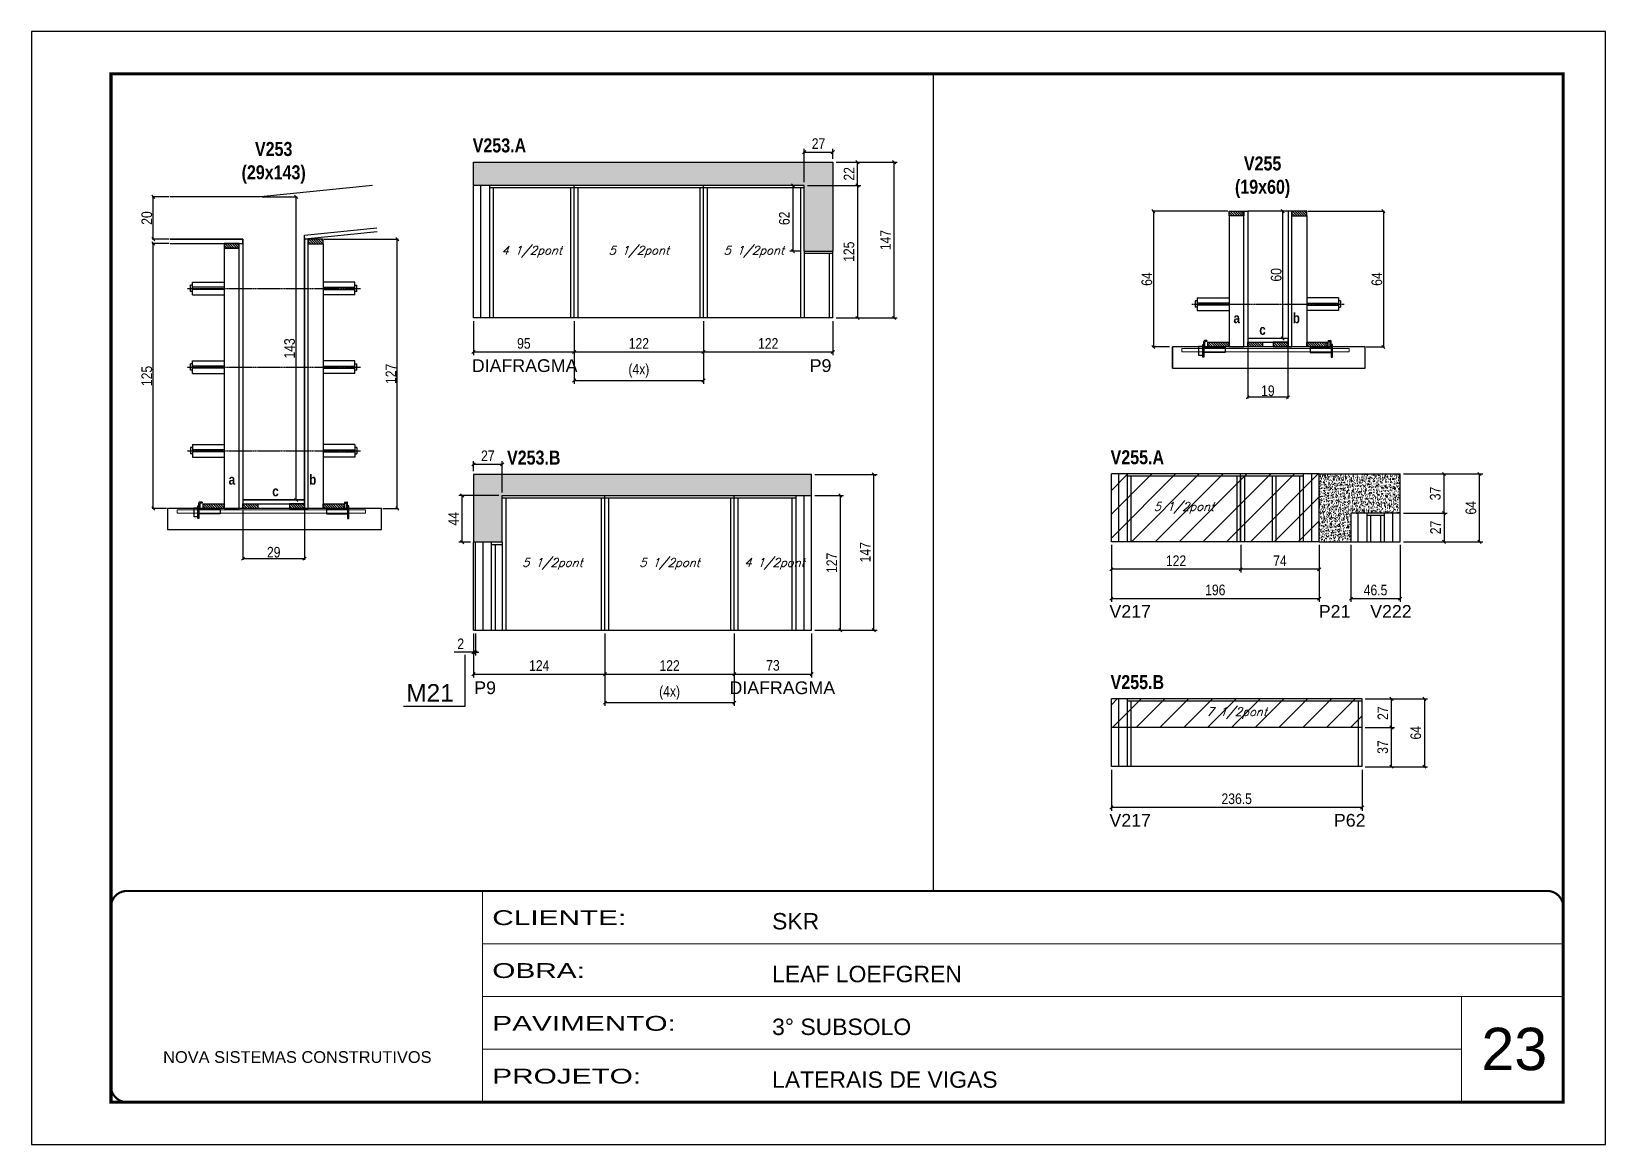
# Model space of a CAD drawing. Extents: x 3309 to 9590, y -2522 to 15424.
# Drawn here: x 6493 to 7978, y 7815 to 8865 of the extents above; entities that cross this region are included whole.
import ezdxf

# ---------------------------------------------------------------- set-up
doc = ezdxf.new("R2010")
doc.units = 0
for name, pattern in [('CONTINUO', [0]), ('DASHED', [0.75, 0.5, -0.25]), ('HIDDEN', [0.375, 0.25, -0.125])]:
    doc.linetypes.add(name, pattern=pattern)
for name, color, linetype in [('5', 5, 'Continuous'), ('barrote', 251, 'Continuous'), ('COTA', 241, 'Continuous'), ('detalhes', 4, 'Continuous'), ('NOMENCLATURA', 7, 'Continuous'), ('Painéis', 200, 'Continuous'), ('presilha', 1, 'Continuous'), ('SARR_2.2x10', 60, 'Continuous'), ('SARR_2.2x7', 40, 'Continuous'), ('SARR_3.5x7', 81, 'Continuous'), ('TENSOR', 3, 'Continuous'), ('texto', 7, 'Continuous')]:
    doc.layers.add(name, color=color, linetype=linetype)
for name, color, linetype, lineweight in [('CARIMBO', 255, 'Continuous', 9), ('CONCRETO', 251, 'Continuous', 25), ('Folhas', 255, 'Continuous', 9), ('Hachura', 251, 'Continuous', 9), ('SARRAFO DE PRESSAO', 251, 'DASHED', 9), ('SCO-___-LAJ', 2, 'Continuous', 0)]:
    doc.layers.add(name, color=color, linetype=linetype, lineweight=lineweight)
doc.layers.add('Laje_Perimetro', color=7, linetype='Continuous', plot=False)
doc.styles.add('ARIAL', font='arial.ttf')
doc.styles.add('COTA TECNICA', font='techl___.ttf', dxfattribs={"height": 10})
doc.styles.add('COTA TECNICA 2X', font='techl___.ttf', dxfattribs={"height": 10})
doc.styles.add('Romans', font='romans.shx')
doc.styles.get("Standard").update_dxf_attribs({"font": 'arial.ttf'})
doc.styles.add('TECNICA', font='techb___.ttf', dxfattribs={"height": 10})
doc.styles.add('Tecnologia', font='')
doc.styles.get('Tecnologia').set_extended_font_data('Forgotten Futurist')
doc.dimstyles.new('PAINEL', dxfattribs={"dimtxt": 10, "dimasz": 3, "dimexe": 3, "dimexo": 3, "dimgap": 3, "dimtad": 1, "dimdec": 1, "dimzin": 12, "dimdsep": 46, "dimtxsty": 'COTA TECNICA', "dimblk1": 'OBLIQUE', "dimblk2": 'OBLIQUE', "dimsah": 1, "dimcen": 0.9, "dimclrd": 4, "dimclre": 4, "dimclrt": 240, "dimadec": 1, "dimazin": 3, "dimtfac": 1, "dimtdec": 1, "dimtmove": 0, "dimatfit": 3, "dimfxl": 1, "dimtolj": 1, "dimtzin": 12, "dimarcsym": 0})
doc.dimstyles.new('SECAO', dxfattribs={"dimscale": 0.333333, "dimtxt": 5, "dimasz": 9, "dimexe": 3, "dimexo": 3, "dimgap": 3, "dimtad": 1, "dimdec": 1, "dimlfac": 0.5, "dimzin": 12, "dimdsep": 46, "dimtxsty": 'COTA TECNICA 2X', "dimblk1": 'OBLIQUE', "dimblk2": 'OBLIQUE', "dimsah": 1, "dimcen": 0.9, "dimclrd": 4, "dimclre": 4, "dimclrt": 240, "dimadec": 1, "dimazin": 3, "dimtfac": 1, "dimtdec": 1, "dimtmove": 0, "dimatfit": 3, "dimfxl": 1, "dimtolj": 1, "dimtzin": 12, "dimarcsym": 0})
pattern_1 = [(135, (40875.8817, -114944.8059), (-1.122532015, -1.122532015), [])]
pattern_2 = [(45, (-695.796, 0), (-11.22532, 11.22532), [])]

msp = doc.modelspace()

# ---------------------------------------------------------------- texts
at = {"layer": '5', "linetype": 'Continuous'}
for s, rotation, p in [('DIAFRAGMA', 359.99996, (6908.33, 8543.77)), ('P9', 359.99996, (7227.05, 8543.77)), ('V217', 0.00004, (7509.86, 8311.93)), ('P21', 0.00004, (7707.34, 8311.93)), ('V222', 0.00004, (7755.86, 8311.93)), ('P9', 0.00004, (6910.61, 8239.87)), ('DIAFRAGMA', 0.00004, (7151.42, 8239.87)), ('V217', 0.00004, (7509.86, 8114.84)), ('P62', 0.00004, (7721.63, 8114.84))]:
    msp.add_text(s, height=12, rotation=rotation, dxfattribs=at).set_placement(p)
at = {"layer": 'CARIMBO', "style": 'ARIAL'}
msp.add_text('23', height=40, dxfattribs=at).set_placement((7860.73, 7885.13))
at = {"layer": 'detalhes', "style": 'TECNICA'}
for s, p in [('b', (7682.84, 8589.79)), ('a', (7626.87, 8589.8)), ('c', (7651.24, 8578.84)), ('a', (6678.89, 8437.48)), ('b', (6754.86, 8437.47)), ('c', (6720.02, 8426.52))]:
    msp.add_text(s, height=9.6, dxfattribs=at).set_placement(p)
at = {"layer": 'NOMENCLATURA', "style": 'TECNICA'}
for s, p in [('V253.A', (6909.14, 8750.92)), ('V253.B', (6941.51, 8456.39)), ('V255.A', (7510.94, 8456.75)), ('V255.B', (7510.94, 8244.62))]:
    msp.add_text(s, height=13.2, dxfattribs=at).set_placement(p)
at = {"layer": 'NOMENCLATURA', "linetype": 'Continuous'}
msp.add_text('M21', height=16.5, dxfattribs=at).set_placement((6846.43, 8232.82))
at = {"layer": 'NOMENCLATURA', "char_height": 13.2, "attachment_point": 2, "style": 'TECNICA'}
for s, insert in [('V253\\P(29x143)', (6721.36, 8760.74)), ('V255\\P(19x60)', (7654.34, 8747.06))]:
    msp.add_mtext_dynamic_manual_height_columns(s, width=300.2766, gutter_width=1, heights=[0], dxfattribs=dict(at, insert=insert))
at = {"layer": 'texto', "color": 2, "char_height": 8, "attachment_point": 5, "style": 'Romans'}
for s, insert in [('{\\Q19;\\C256;4 1/2pont}', (6964.86, 8657.23)), ('{\\Q19;\\C256;5 1/2pont}', (7065.86, 8657.23)), ('{\\Q19;\\C256;5 1/2pont}', (7174.36, 8657.23)), ('{\\Q19;\\C256;5 1/2pont}', (7580.15, 8415.56)), ('{\\Q19;\\C256;5 1/2pont}', (6984.36, 8362.71)), ('{\\Q19;\\C256;5 1/2pont}', (7094.86, 8362.71)), ('{\\Q19;\\C256;4 1/2pont}', (7193.86, 8362.71)), ('{\\Q19;\\C256;7 1/2pont}', (7629.9, 8221.94))]:
    msp.add_mtext(s, dxfattribs=dict(at, insert=insert))

# ---------------------------------------------------------------- blocks, each defined once
blk = doc.blocks.new('9999999999')
at = {"color": 30, "linetype": 'CONTINUO'}
for p, q in [((98564.6, 34230.2), (98564.6, 34429.4)), ((98564.6, 34379.6), (99584, 34379.6)), ((98564.6, 34329.8), (99488, 34329.8)), ((99584, 34329.8), (99488, 34329.8)), ((99488, 34329.8), (99488, 34230.2)), ((98564.6, 34280), (99488, 34280))]:
    blk.add_line(p, q, dxfattribs=at)
at = {"color": 30, "linetype": 'CONTINUO', "const_width": 2}
blk.add_lwpolyline([(99584, 34230.2), (99584, 34414.4, 0.414214), (99569, 34429.4), (98229, 34429.4, 0.414214), (98214, 34414.4), (98214, 34245.2, 0.414214), (98229, 34230.2), (99584, 34230.2)], format="xyb", dxfattribs=at)
at = {"layer": 'Folhas'}
blk.add_lwpolyline([(98139, 34190.2), (99624, 34190.2), (99624, 35240.2), (98139, 35240.2)], close=True, dxfattribs=at)
at = {"layer": 'Folhas', "color": 30, "const_width": 3}
blk.add_lwpolyline([(98214, 34230.2), (99584, 34230.2), (99584, 35200.2), (98214, 35200.2)], close=True, dxfattribs=at)
at = {"color": 7, "linetype": 'Continuous', "ltscale": 5, "style": 'ARIAL'}
for s, height, p in [('SKR', 15.48, (98837.7, 34393.1)), ('LEAF LOEFGREN', 15.483, (98837.7, 34343.3)), ('3° SUBSOLO', 15.48, (98837.7, 34293.5)), ('NOVA SISTEMAS CONSTRUTIVOS', 11.059, (98263.2, 34267.2)), ('LATERAIS DE VIGAS', 15.483, (98837.7, 34243.7))]:
    blk.add_text(s, height=height, dxfattribs=at).set_placement(p)
at = {"layer": 'Folhas', "color": 7, "style": 'Tecnologia', "width": 1.5}
for s, p in [('CLIENTE:', (98573.7, 34397.2)), ('OBRA:', (98573.7, 34347.3)), ('PAVIMENTO:', (98573.7, 34297.5)), ('PROJETO:', (98573.7, 34247.7))]:
    blk.add_text(s, height=14, dxfattribs=at).set_placement(p)
blk = doc.blocks.new('_Oblique')
at = {"color": 0, "linetype": 'ByBlock', "lineweight": -2}
blk.add_line((-0.5, -0.5), (0.5, 0.5), dxfattribs=at)
blk = doc.blocks.new('*D699')
at = {"layer": 'COTA', "color": 4, "lineweight": -2, "transparency": 16777216}
for p, q in [((6692.4, 8414), (6692.4, 8366.6)), ((6750.4, 8414), (6750.4, 8366.6)), ((6750.4, 8367.6), (6692.4, 8367.6))]:
    blk.add_line(p, q, dxfattribs=at)
at = {"layer": 'Defpoints', "color": 0, "transparency": 16777216}
for p in [(6692.4, 8415), (6750.4, 8415), (6692.4, 8367.6)]:
    blk.add_point(p, dxfattribs=at)
at = {"layer": 'COTA', "color": 4, "lineweight": -2, "transparency": 16777216, "xscale": 3, "yscale": 3, "zscale": 3, "rotation": 180}
blk.add_blockref('_Oblique', (6692.4, 8367.6), dxfattribs=at)
at = {"layer": 'COTA', "color": 4, "lineweight": -2, "transparency": 16777216, "xscale": 3, "yscale": 3, "zscale": 3}
blk.add_blockref('_Oblique', (6750.4, 8367.6), dxfattribs=at)
at = {"layer": 'COTA', "color": 240, "transparency": 16777216, "insert": (6721.4, 8373.7), "char_height": 10, "attachment_point": 5, "style": 'COTA TECNICA 2X'}
blk.add_mtext('\\A1;29', dxfattribs=at)
blk = doc.blocks.new('PRESILHA METÁLICA 1')
at = {"layer": 'presilha'}
for p, q in [((0, 13), (6, 13)), ((0, 13), (0, 0)), ((6, 0), (0, 0)), ((6, 15.5), (7.5, 15.5)), ((6, -2.5), (6, 15.5)), ((6, 13), (6, 0)), ((7.5, 10.6), (7.5, 19.9)), ((7.5, 15.5), (7.5, -2.5)), ((37.5, 4.1), (7.5, 4.1)), ((12, 21), (8.6, 21)), ((9, 11.6), (9, 18.9)), ((12, 19.5), (9.6, 19.5)), ((37.5, 11), (9.6, 11)), ((12, 21), (12, 19.5)), ((37.5, 11), (37.5, 4.1)), ((7.5, -2.5), (6, -2.5))]:
    blk.add_line(p, q, dxfattribs=at)
for centre, radius, start, end in [((8.6, 19.9), 1.14, 90, 180), ((9.6, 18.9), 0.57, 90, 180), ((9.6, 11.6), 0.57, 180, 270)]:
    blk.add_arc(centre, radius, start, end, dxfattribs=at)
blk = doc.blocks.new('PRESILHA METÁLICA 2')
at = {"layer": 'presilha'}
for p, q in [((-5.2, 23.5), (-5.2, 22)), ((-5.2, 23.5), (-1.9, 23.5)), ((-0.8, 14.6), (-0.8, 22.4)), ((-30.8, 13.5), (-30.8, 6.6)), ((-30.8, 13.5), (-2.8, 13.5)), ((-30.8, 6.6), (-0.8, 6.6)), ((-5.2, 22), (-2.8, 22)), ((-2.2, 14.1), (-2.2, 21.4)), ((0.8, 18), (-0.8, 18)), ((-0.8, 18), (-0.8, 0)), ((-0.8, 0), (0.8, 0)), ((0.8, 0), (0.8, 18))]:
    blk.add_line(p, q, dxfattribs=at)
for centre, radius, start, end in [((-1.9, 22.4), 1.14, 0, 90), ((-2.8, 21.4), 0.57, 0, 90), ((-2.8, 14.1), 0.57, 270, 0)]:
    blk.add_arc(centre, radius, start, end, dxfattribs=at)
blk = doc.blocks.new('*D700')
at = {"layer": 'COTA', "color": 4, "lineweight": -2, "transparency": 16777216}
for p, q in [((6769, 8669), (6839, 8669)), ((6838, 8415), (6838, 8669)), ((6824.2, 8415), (6839, 8415))]:
    blk.add_line(p, q, dxfattribs=at)
at = {"layer": 'Defpoints', "color": 0, "transparency": 16777216}
for p in [(6768, 8669), (6838, 8669), (6823.2, 8415)]:
    blk.add_point(p, dxfattribs=at)
at = {"layer": 'COTA', "color": 4, "lineweight": -2, "transparency": 16777216, "xscale": 3, "yscale": 3, "zscale": 3}
for p, rotation in [((6838, 8669), 90), ((6838, 8415), 270)]:
    blk.add_blockref('_Oblique', p, dxfattribs=dict(at, rotation=rotation))
at = {"layer": 'COTA', "color": 240, "transparency": 16777216, "insert": (6832, 8542), "char_height": 10, "attachment_point": 5, "rotation": 90, "style": 'COTA TECNICA 2X'}
blk.add_mtext('\\A1;127', dxfattribs=at)
blk = doc.blocks.new('*D701')
at = {"layer": 'COTA', "color": 4, "lineweight": -2, "transparency": 16777216}
for p, q in [((6710.1, 8709), (6743.6, 8709)), ((6742.6, 8423), (6742.6, 8709)), ((6749.4, 8423), (6741.6, 8423))]:
    blk.add_line(p, q, dxfattribs=at)
at = {"layer": 'Defpoints', "color": 0, "transparency": 16777216}
for p in [(6709.1, 8709), (6742.6, 8709), (6750.4, 8423)]:
    blk.add_point(p, dxfattribs=at)
at = {"layer": 'COTA', "color": 4, "lineweight": -2, "transparency": 16777216, "xscale": 3, "yscale": 3, "zscale": 3}
for p, rotation in [((6742.6, 8709), 90), ((6742.6, 8423), 270)]:
    blk.add_blockref('_Oblique', p, dxfattribs=dict(at, rotation=rotation))
at = {"layer": 'COTA', "color": 240, "transparency": 16777216, "insert": (6736.4, 8566), "char_height": 10, "attachment_point": 5, "rotation": 90, "style": 'COTA TECNICA 2X'}
blk.add_mtext('\\A1;143', dxfattribs=at)
blk = doc.blocks.new('*D702')
at = {"layer": 'COTA', "color": 4, "lineweight": -2, "transparency": 16777216}
for p, q in [((6622.7, 8665), (6606.8, 8665)), ((6607.8, 8415), (6607.8, 8665)), ((6620.3, 8415), (6606.8, 8415))]:
    blk.add_line(p, q, dxfattribs=at)
at = {"layer": 'Defpoints', "color": 0, "transparency": 16777216}
for p in [(6607.8, 8665), (6623.7, 8665), (6621.3, 8415)]:
    blk.add_point(p, dxfattribs=at)
at = {"layer": 'COTA', "color": 4, "lineweight": -2, "transparency": 16777216, "xscale": 3, "yscale": 3, "zscale": 3}
for p, rotation in [((6607.8, 8665), 90), ((6607.8, 8415), 270)]:
    blk.add_blockref('_Oblique', p, dxfattribs=dict(at, rotation=rotation))
at = {"layer": 'COTA', "color": 240, "transparency": 16777216, "insert": (6601.7, 8540), "char_height": 10, "attachment_point": 5, "rotation": 90, "style": 'COTA TECNICA 2X'}
blk.add_mtext('\\A1;125', dxfattribs=at)
blk = doc.blocks.new('*D703')
at = {"layer": 'COTA', "color": 4, "lineweight": -2, "transparency": 16777216}
for p, q in [((6622.7, 8709), (6606.8, 8709)), ((6607.8, 8669), (6607.8, 8709)), ((6622.7, 8669), (6606.8, 8669))]:
    blk.add_line(p, q, dxfattribs=at)
at = {"layer": 'Defpoints', "color": 0, "transparency": 16777216}
for p in [(6607.8, 8709), (6623.7, 8709), (6623.7, 8669)]:
    blk.add_point(p, dxfattribs=at)
at = {"layer": 'COTA', "color": 4, "lineweight": -2, "transparency": 16777216, "xscale": 3, "yscale": 3, "zscale": 3}
for p, rotation in [((6607.8, 8709), 90), ((6607.8, 8669), 270)]:
    blk.add_blockref('_Oblique', p, dxfattribs=dict(at, rotation=rotation))
at = {"layer": 'COTA', "color": 240, "transparency": 16777216, "insert": (6601.7, 8689), "char_height": 10, "attachment_point": 5, "rotation": 90, "style": 'COTA TECNICA 2X'}
blk.add_mtext('\\A1;20', dxfattribs=at)
blk = doc.blocks.new('*D704')
at = {"layer": 'COTA', "color": 4, "linetype": 'ByBlock', "lineweight": -2, "transparency": 16777216}
for p, q in [((7126.9, 8591.7), (7126.9, 8559.6)), ((7248.9, 8591.7), (7248.9, 8559.6)), ((7248.9, 8562.6), (7126.9, 8562.6))]:
    blk.add_line(p, q, dxfattribs=at)
at = {"layer": 'Defpoints', "color": 0, "linetype": 'ByBlock', "transparency": 16777216}
for p in [(7126.9, 8594.7), (7248.9, 8594.7), (7126.9, 8562.6)]:
    blk.add_point(p, dxfattribs=at)
at = {"layer": 'COTA', "color": 4, "linetype": 'ByBlock', "lineweight": -2, "transparency": 16777216, "xscale": 3, "yscale": 3, "zscale": 3, "rotation": 180}
blk.add_blockref('_Oblique', (7126.9, 8562.6), dxfattribs=at)
at = {"layer": 'COTA', "color": 4, "linetype": 'ByBlock', "lineweight": -2, "transparency": 16777216, "xscale": 3, "yscale": 3, "zscale": 3}
blk.add_blockref('_Oblique', (7248.9, 8562.6), dxfattribs=at)
at = {"layer": 'COTA', "color": 240, "linetype": 'ByBlock', "transparency": 16777216, "insert": (7187.9, 8570.7), "char_height": 10, "attachment_point": 5, "style": 'COTA TECNICA'}
blk.add_mtext('\\A1;122', dxfattribs=at)
blk = doc.blocks.new('*D705')
at = {"layer": 'COTA', "color": 4, "linetype": 'ByBlock', "lineweight": -2, "transparency": 16777216}
for p, q in [((6909.9, 8591.7), (6909.9, 8559.6)), ((7004.9, 8591.7), (7004.9, 8559.6)), ((7004.9, 8562.6), (6909.9, 8562.6))]:
    blk.add_line(p, q, dxfattribs=at)
at = {"layer": 'Defpoints', "color": 0, "linetype": 'ByBlock', "transparency": 16777216}
for p in [(6909.9, 8594.7), (7004.9, 8594.7), (6909.9, 8562.6)]:
    blk.add_point(p, dxfattribs=at)
at = {"layer": 'COTA', "color": 4, "linetype": 'ByBlock', "lineweight": -2, "transparency": 16777216, "xscale": 3, "yscale": 3, "zscale": 3, "rotation": 180}
blk.add_blockref('_Oblique', (6909.9, 8562.6), dxfattribs=at)
at = {"layer": 'COTA', "color": 4, "linetype": 'ByBlock', "lineweight": -2, "transparency": 16777216, "xscale": 3, "yscale": 3, "zscale": 3}
blk.add_blockref('_Oblique', (7004.9, 8562.6), dxfattribs=at)
at = {"layer": 'COTA', "color": 240, "linetype": 'ByBlock', "transparency": 16777216, "insert": (6957.4, 8570.7), "char_height": 10, "attachment_point": 5, "style": 'COTA TECNICA'}
blk.add_mtext('\\A1;95', dxfattribs=at)
blk = doc.blocks.new('*D707')
at = {"layer": 'COTA', "color": 4, "lineweight": -2, "transparency": 16777216}
for p, q in [((7224.9, 8719.7), (7275.2, 8719.7)), ((7272.2, 8719.7), (7272.2, 8594.7)), ((7251.9, 8594.7), (7275.2, 8594.7))]:
    blk.add_line(p, q, dxfattribs=at)
at = {"layer": 'Defpoints', "color": 0, "transparency": 16777216}
for p in [(7221.9, 8719.7), (7248.9, 8594.7), (7272.2, 8594.7)]:
    blk.add_point(p, dxfattribs=at)
at = {"layer": 'COTA', "color": 4, "lineweight": -2, "transparency": 16777216, "xscale": 3, "yscale": 3, "zscale": 3}
for p, rotation in [((7272.2, 8719.7), 90), ((7272.2, 8594.7), 270)]:
    blk.add_blockref('_Oblique', p, dxfattribs=dict(at, rotation=rotation))
at = {"layer": 'COTA', "color": 240, "transparency": 16777216, "insert": (7264.1, 8657.2), "char_height": 10, "attachment_point": 5, "rotation": 90, "style": 'COTA TECNICA'}
blk.add_mtext('\\A1;125', dxfattribs=at)
blk = doc.blocks.new('*D708')
at = {"layer": 'COTA', "color": 4, "lineweight": -2, "transparency": 16777216}
for p, q in [((7251.9, 8741.7), (7309.7, 8741.7)), ((7306.7, 8594.7), (7306.7, 8741.7)), ((7251.9, 8594.7), (7309.7, 8594.7))]:
    blk.add_line(p, q, dxfattribs=at)
at = {"layer": 'Defpoints', "color": 0, "transparency": 16777216}
for p in [(7248.9, 8741.7), (7306.7, 8741.7), (7248.9, 8594.7)]:
    blk.add_point(p, dxfattribs=at)
at = {"layer": 'COTA', "color": 4, "lineweight": -2, "transparency": 16777216, "xscale": 3, "yscale": 3, "zscale": 3}
for p, rotation in [((7306.7, 8741.7), 90), ((7306.7, 8594.7), 270)]:
    blk.add_blockref('_Oblique', p, dxfattribs=dict(at, rotation=rotation))
at = {"layer": 'COTA', "color": 240, "transparency": 16777216, "insert": (7298.6, 8668.2), "char_height": 10, "attachment_point": 5, "rotation": 90, "style": 'COTA TECNICA'}
blk.add_mtext('\\A1;147', dxfattribs=at)
blk = doc.blocks.new('*D706')
at = {"layer": 'COTA', "color": 4, "linetype": 'ByBlock', "lineweight": -2, "transparency": 16777216}
for p, q in [((7004.9, 8591.7), (7004.9, 8559.6)), ((7126.9, 8591.7), (7126.9, 8559.6)), ((7126.9, 8562.6), (7004.9, 8562.6))]:
    blk.add_line(p, q, dxfattribs=at)
at = {"layer": 'Defpoints', "color": 0, "linetype": 'ByBlock', "transparency": 16777216}
for p in [(7004.9, 8594.7), (7126.9, 8594.7), (7004.9, 8562.6)]:
    blk.add_point(p, dxfattribs=at)
at = {"layer": 'COTA', "color": 4, "linetype": 'ByBlock', "lineweight": -2, "transparency": 16777216, "xscale": 3, "yscale": 3, "zscale": 3, "rotation": 180}
blk.add_blockref('_Oblique', (7004.9, 8562.6), dxfattribs=at)
at = {"layer": 'COTA', "color": 4, "linetype": 'ByBlock', "lineweight": -2, "transparency": 16777216, "xscale": 3, "yscale": 3, "zscale": 3}
blk.add_blockref('_Oblique', (7126.9, 8562.6), dxfattribs=at)
at = {"layer": 'COTA', "color": 240, "linetype": 'ByBlock', "transparency": 16777216, "insert": (7065.9, 8570.7), "char_height": 10, "attachment_point": 5, "style": 'COTA TECNICA'}
blk.add_mtext('\\A1;122', dxfattribs=at)
blk = doc.blocks.new('*D709')
at = {"layer": 'COTA', "color": 4, "lineweight": -2, "transparency": 16777216}
for p, q in [((7251.9, 8741.7), (7275.2, 8741.7)), ((7272.2, 8719.7), (7272.2, 8741.7)), ((7224.9, 8719.7), (7275.2, 8719.7))]:
    blk.add_line(p, q, dxfattribs=at)
at = {"layer": 'Defpoints', "color": 0, "transparency": 16777216}
for p in [(7248.9, 8741.7), (7272.2, 8741.7), (7221.9, 8719.7)]:
    blk.add_point(p, dxfattribs=at)
at = {"layer": 'COTA', "color": 4, "lineweight": -2, "transparency": 16777216, "xscale": 3, "yscale": 3, "zscale": 3}
for p, rotation in [((7272.2, 8741.7), 90), ((7272.2, 8719.7), 270)]:
    blk.add_blockref('_Oblique', p, dxfattribs=dict(at, rotation=rotation))
at = {"layer": 'COTA', "color": 240, "transparency": 16777216, "insert": (7264.2, 8730.7), "char_height": 10, "attachment_point": 5, "rotation": 90, "style": 'COTA TECNICA'}
blk.add_mtext('\\A1;22', dxfattribs=at)
blk = doc.blocks.new('*D710')
at = {"layer": 'COTA', "color": 4, "lineweight": -2, "transparency": 16777216}
for p, q in [((7004.9, 8591.7), (7004.9, 8532.7)), ((7126.9, 8591.7), (7126.9, 8532.7)), ((7004.9, 8535.7), (7126.9, 8535.7))]:
    blk.add_line(p, q, dxfattribs=at)
at = {"layer": 'Defpoints', "color": 0, "transparency": 16777216}
for p in [(7004.9, 8594.7), (7126.9, 8594.7), (7126.9, 8535.7)]:
    blk.add_point(p, dxfattribs=at)
at = {"layer": 'COTA', "color": 4, "lineweight": -2, "transparency": 16777216, "xscale": 3, "yscale": 3, "zscale": 3, "rotation": 180}
blk.add_blockref('_Oblique', (7004.9, 8535.7), dxfattribs=at)
at = {"layer": 'COTA', "color": 4, "lineweight": -2, "transparency": 16777216, "xscale": 3, "yscale": 3, "zscale": 3}
blk.add_blockref('_Oblique', (7126.9, 8535.7), dxfattribs=at)
at = {"layer": 'COTA', "color": 240, "transparency": 16777216, "insert": (7065.9, 8544.9), "char_height": 10, "attachment_point": 5, "style": 'COTA TECNICA'}
blk.add_mtext('\\A1;(4x)', dxfattribs=at)
blk = doc.blocks.new('*D711')
at = {"layer": 'COTA', "color": 4, "lineweight": -2, "transparency": 16777216}
for p, q in [((7218.9, 8719.7), (7208.3, 8719.7)), ((7211.3, 8719.7), (7211.3, 8657.7)), ((7218.9, 8657.7), (7208.3, 8657.7))]:
    blk.add_line(p, q, dxfattribs=at)
at = {"layer": 'Defpoints', "color": 0, "transparency": 16777216}
for p in [(7221.9, 8719.7), (7211.3, 8657.7), (7221.9, 8657.7)]:
    blk.add_point(p, dxfattribs=at)
at = {"layer": 'COTA', "color": 4, "lineweight": -2, "transparency": 16777216, "xscale": 3, "yscale": 3, "zscale": 3}
for p, rotation in [((7211.3, 8719.7), 90), ((7211.3, 8657.7), 270)]:
    blk.add_blockref('_Oblique', p, dxfattribs=dict(at, rotation=rotation))
at = {"layer": 'COTA', "color": 240, "transparency": 16777216, "insert": (7203.2, 8688.7), "char_height": 10, "attachment_point": 5, "rotation": 90, "style": 'COTA TECNICA'}
blk.add_mtext('\\A1;62', dxfattribs=at)
blk = doc.blocks.new('*D712')
at = {"layer": 'COTA', "color": 4, "lineweight": -2, "transparency": 16777216}
for p, q in [((7221.9, 8722.7), (7221.9, 8754.2)), ((7221.9, 8751.2), (7248.9, 8751.2)), ((7248.9, 8744.7), (7248.9, 8754.2))]:
    blk.add_line(p, q, dxfattribs=at)
at = {"layer": 'Defpoints', "color": 0, "transparency": 16777216}
for p in [(7248.9, 8751.2), (7248.9, 8741.7), (7221.9, 8719.7)]:
    blk.add_point(p, dxfattribs=at)
at = {"layer": 'COTA', "color": 4, "lineweight": -2, "transparency": 16777216, "xscale": 3, "yscale": 3, "zscale": 3, "rotation": 180}
blk.add_blockref('_Oblique', (7221.9, 8751.2), dxfattribs=at)
at = {"layer": 'COTA', "color": 4, "lineweight": -2, "transparency": 16777216, "xscale": 3, "yscale": 3, "zscale": 3}
blk.add_blockref('_Oblique', (7248.9, 8751.2), dxfattribs=at)
at = {"layer": 'COTA', "color": 240, "transparency": 16777216, "insert": (7235.4, 8759.2), "char_height": 10, "attachment_point": 5, "style": 'COTA TECNICA'}
blk.add_mtext('\\A1;27', dxfattribs=at)
blk = doc.blocks.new('*D714')
at = {"layer": 'COTA', "color": 4, "linetype": 'ByBlock', "lineweight": -2, "transparency": 16777216}
for p, q in [((6909.9, 8297.2), (6909.9, 8255.7)), ((7033.9, 8297.2), (7033.9, 8255.7)), ((6909.9, 8258.7), (7033.9, 8258.7))]:
    blk.add_line(p, q, dxfattribs=at)
at = {"layer": 'Defpoints', "color": 0, "linetype": 'ByBlock', "transparency": 16777216}
for p in [(6909.9, 8300.2), (7033.9, 8300.2), (7033.9, 8258.7)]:
    blk.add_point(p, dxfattribs=at)
at = {"layer": 'COTA', "color": 4, "linetype": 'ByBlock', "lineweight": -2, "transparency": 16777216, "xscale": 3, "yscale": 3, "zscale": 3, "rotation": 180}
blk.add_blockref('_Oblique', (6909.9, 8258.7), dxfattribs=at)
at = {"layer": 'COTA', "color": 4, "linetype": 'ByBlock', "lineweight": -2, "transparency": 16777216, "xscale": 3, "yscale": 3, "zscale": 3}
blk.add_blockref('_Oblique', (7033.9, 8258.7), dxfattribs=at)
at = {"layer": 'COTA', "color": 240, "linetype": 'ByBlock', "transparency": 16777216, "insert": (6971.9, 8266.8), "char_height": 10, "attachment_point": 5, "style": 'COTA TECNICA'}
blk.add_mtext('\\A1;124', dxfattribs=at)
blk = doc.blocks.new('*D715')
at = {"layer": 'COTA', "color": 4, "linetype": 'ByBlock', "lineweight": -2, "transparency": 16777216}
for p, q in [((7155.9, 8297.2), (7155.9, 8255.7)), ((7228.9, 8297.2), (7228.9, 8255.7)), ((7155.9, 8258.7), (7228.9, 8258.7))]:
    blk.add_line(p, q, dxfattribs=at)
at = {"layer": 'Defpoints', "color": 0, "linetype": 'ByBlock', "transparency": 16777216}
for p in [(7155.9, 8300.2), (7228.9, 8300.2), (7228.9, 8258.7)]:
    blk.add_point(p, dxfattribs=at)
at = {"layer": 'COTA', "color": 4, "linetype": 'ByBlock', "lineweight": -2, "transparency": 16777216, "xscale": 3, "yscale": 3, "zscale": 3, "rotation": 180}
blk.add_blockref('_Oblique', (7155.9, 8258.7), dxfattribs=at)
at = {"layer": 'COTA', "color": 4, "linetype": 'ByBlock', "lineweight": -2, "transparency": 16777216, "xscale": 3, "yscale": 3, "zscale": 3}
blk.add_blockref('_Oblique', (7228.9, 8258.7), dxfattribs=at)
at = {"layer": 'COTA', "color": 240, "linetype": 'ByBlock', "transparency": 16777216, "insert": (7192.4, 8266.9), "char_height": 10, "attachment_point": 5, "style": 'COTA TECNICA'}
blk.add_mtext('\\A1;73', dxfattribs=at)
blk = doc.blocks.new('*D713')
at = {"layer": 'COTA', "color": 4, "linetype": 'ByBlock', "lineweight": -2, "transparency": 16777216}
for p, q in [((7033.9, 8297.2), (7033.9, 8255.7)), ((7155.9, 8297.2), (7155.9, 8255.7)), ((7033.9, 8258.7), (7155.9, 8258.7))]:
    blk.add_line(p, q, dxfattribs=at)
at = {"layer": 'Defpoints', "color": 0, "linetype": 'ByBlock', "transparency": 16777216}
for p in [(7033.9, 8300.2), (7155.9, 8300.2), (7155.9, 8258.7)]:
    blk.add_point(p, dxfattribs=at)
at = {"layer": 'COTA', "color": 4, "linetype": 'ByBlock', "lineweight": -2, "transparency": 16777216, "xscale": 3, "yscale": 3, "zscale": 3, "rotation": 180}
blk.add_blockref('_Oblique', (7033.9, 8258.7), dxfattribs=at)
at = {"layer": 'COTA', "color": 4, "linetype": 'ByBlock', "lineweight": -2, "transparency": 16777216, "xscale": 3, "yscale": 3, "zscale": 3}
blk.add_blockref('_Oblique', (7155.9, 8258.7), dxfattribs=at)
at = {"layer": 'COTA', "color": 240, "linetype": 'ByBlock', "transparency": 16777216, "insert": (7094.9, 8266.8), "char_height": 10, "attachment_point": 5, "style": 'COTA TECNICA'}
blk.add_mtext('\\A1;122', dxfattribs=at)
blk = doc.blocks.new('*D716')
at = {"layer": 'COTA', "color": 4, "lineweight": -2, "transparency": 16777216}
for p, q in [((7033.9, 8297.2), (7033.9, 8228.8)), ((7155.9, 8297.2), (7155.9, 8228.8)), ((7155.9, 8231.8), (7033.9, 8231.8))]:
    blk.add_line(p, q, dxfattribs=at)
at = {"layer": 'Defpoints', "color": 0, "transparency": 16777216}
for p in [(7033.9, 8300.2), (7155.9, 8300.2), (7033.9, 8231.8)]:
    blk.add_point(p, dxfattribs=at)
at = {"layer": 'COTA', "color": 4, "lineweight": -2, "transparency": 16777216, "xscale": 3, "yscale": 3, "zscale": 3, "rotation": 180}
blk.add_blockref('_Oblique', (7033.9, 8231.8), dxfattribs=at)
at = {"layer": 'COTA', "color": 4, "lineweight": -2, "transparency": 16777216, "xscale": 3, "yscale": 3, "zscale": 3}
blk.add_blockref('_Oblique', (7155.9, 8231.8), dxfattribs=at)
at = {"layer": 'COTA', "color": 240, "transparency": 16777216, "insert": (7094.9, 8241), "char_height": 10, "attachment_point": 5, "style": 'COTA TECNICA'}
blk.add_mtext('\\A1;(4x)', dxfattribs=at)
blk = doc.blocks.new('*D717')
at = {"layer": 'COTA', "color": 4, "lineweight": -2, "transparency": 16777216}
for p, q in [((6909.9, 8450.2), (6909.9, 8459.6)), ((6936.9, 8456.6), (6909.9, 8456.6)), ((6936.9, 8430.2), (6936.9, 8459.6))]:
    blk.add_line(p, q, dxfattribs=at)
at = {"layer": 'Defpoints', "color": 0, "transparency": 16777216}
for p in [(6909.9, 8456.6), (6909.9, 8447.2), (6936.9, 8427.2)]:
    blk.add_point(p, dxfattribs=at)
at = {"layer": 'COTA', "color": 4, "lineweight": -2, "transparency": 16777216, "xscale": 3, "yscale": 3, "zscale": 3, "rotation": 180}
blk.add_blockref('_Oblique', (6909.9, 8456.6), dxfattribs=at)
at = {"layer": 'COTA', "color": 4, "lineweight": -2, "transparency": 16777216, "xscale": 3, "yscale": 3, "zscale": 3}
blk.add_blockref('_Oblique', (6936.9, 8456.6), dxfattribs=at)
at = {"layer": 'COTA', "color": 240, "transparency": 16777216, "insert": (6923.4, 8464.7), "char_height": 10, "attachment_point": 5, "style": 'COTA TECNICA'}
blk.add_mtext('\\A1;27', dxfattribs=at)
blk = doc.blocks.new('*D718')
at = {"layer": 'COTA', "color": 4, "lineweight": -2, "transparency": 16777216}
for p, q in [((7231.9, 8427.2), (7258.9, 8427.2)), ((7255.9, 8427.2), (7255.9, 8300.2)), ((7231.9, 8300.2), (7258.9, 8300.2))]:
    blk.add_line(p, q, dxfattribs=at)
at = {"layer": 'Defpoints', "color": 0, "transparency": 16777216}
for p in [(7228.9, 8427.2), (7228.9, 8300.2), (7255.9, 8300.2)]:
    blk.add_point(p, dxfattribs=at)
at = {"layer": 'COTA', "color": 4, "lineweight": -2, "transparency": 16777216, "xscale": 3, "yscale": 3, "zscale": 3}
for p, rotation in [((7255.9, 8427.2), 90), ((7255.9, 8300.2), 270)]:
    blk.add_blockref('_Oblique', p, dxfattribs=dict(at, rotation=rotation))
at = {"layer": 'COTA', "color": 240, "transparency": 16777216, "insert": (7247.9, 8363.7), "char_height": 10, "attachment_point": 5, "rotation": 90, "style": 'COTA TECNICA'}
blk.add_mtext('\\A1;127', dxfattribs=at)
blk = doc.blocks.new('*D719')
at = {"layer": 'COTA', "color": 4, "lineweight": -2, "transparency": 16777216}
for p, q in [((7231.9, 8447.2), (7290.6, 8447.2)), ((7287.6, 8300.2), (7287.6, 8447.2)), ((7231.9, 8300.2), (7290.6, 8300.2))]:
    blk.add_line(p, q, dxfattribs=at)
at = {"layer": 'Defpoints', "color": 0, "transparency": 16777216}
for p in [(7228.9, 8447.2), (7287.6, 8447.2), (7228.9, 8300.2)]:
    blk.add_point(p, dxfattribs=at)
at = {"layer": 'COTA', "color": 4, "lineweight": -2, "transparency": 16777216, "xscale": 3, "yscale": 3, "zscale": 3}
for p, rotation in [((7287.6, 8447.2), 90), ((7287.6, 8300.2), 270)]:
    blk.add_blockref('_Oblique', p, dxfattribs=dict(at, rotation=rotation))
at = {"layer": 'COTA', "color": 240, "transparency": 16777216, "insert": (7279.5, 8373.7), "char_height": 10, "attachment_point": 5, "rotation": 90, "style": 'COTA TECNICA'}
blk.add_mtext('\\A1;147', dxfattribs=at)
blk = doc.blocks.new('*D720')
at = {"layer": 'COTA', "color": 4, "lineweight": -2, "transparency": 16777216}
for p, q in [((6933.9, 8427.2), (6896.2, 8427.2)), ((6899.2, 8383.2), (6899.2, 8427.2)), ((6906.9, 8383.2), (6896.2, 8383.2))]:
    blk.add_line(p, q, dxfattribs=at)
at = {"layer": 'Defpoints', "color": 0, "transparency": 16777216}
for p in [(6899.2, 8427.2), (6936.9, 8427.2), (6909.9, 8383.2)]:
    blk.add_point(p, dxfattribs=at)
at = {"layer": 'COTA', "color": 4, "lineweight": -2, "transparency": 16777216, "xscale": 3, "yscale": 3, "zscale": 3}
for p, rotation in [((6899.2, 8427.2), 90), ((6899.2, 8383.2), 270)]:
    blk.add_blockref('_Oblique', p, dxfattribs=dict(at, rotation=rotation))
at = {"layer": 'COTA', "color": 240, "transparency": 16777216, "insert": (6891.1, 8405.2), "char_height": 10, "attachment_point": 5, "rotation": 90, "style": 'COTA TECNICA'}
blk.add_mtext('\\A1;44', dxfattribs=at)
blk = doc.blocks.new('*D721')
at = {"layer": 'COTA', "color": 4, "lineweight": -2, "transparency": 16777216}
for p, q in [((6909.9, 8297.2), (6909.9, 8276.3)), ((6911.9, 8297.2), (6911.9, 8276.3)), ((6909.9, 8279.3), (6891.7, 8279.3)), ((6911.9, 8279.3), (6909.9, 8279.3)), ((6911.9, 8279.3), (6914.9, 8279.3))]:
    blk.add_line(p, q, dxfattribs=at)
at = {"layer": 'Defpoints', "color": 0, "transparency": 16777216}
for p in [(6909.9, 8300.2), (6911.9, 8300.2), (6909.9, 8279.3)]:
    blk.add_point(p, dxfattribs=at)
at = {"layer": 'COTA', "color": 4, "lineweight": -2, "transparency": 16777216, "xscale": 3, "yscale": 3, "zscale": 3}
blk.add_blockref('_Oblique', (6909.9, 8279.3), dxfattribs=at)
at = {"layer": 'COTA', "color": 4, "lineweight": -2, "transparency": 16777216, "xscale": 3, "yscale": 3, "zscale": 3, "rotation": 180}
blk.add_blockref('_Oblique', (6911.9, 8279.3), dxfattribs=at)
at = {"layer": 'COTA', "color": 240, "transparency": 16777216, "insert": (6897.8, 8287.3), "char_height": 10, "attachment_point": 5, "style": 'COTA TECNICA'}
blk.add_mtext('\\A1;2', dxfattribs=at)
blk = doc.blocks.new('*D722')
at = {"layer": 'COTA', "color": 4, "lineweight": -2, "transparency": 16777216}
for p, q in [((7640.3, 8566.4), (7640.3, 8518.9)), ((7678.3, 8566.4), (7678.3, 8518.9)), ((7678.3, 8519.9), (7640.3, 8519.9))]:
    blk.add_line(p, q, dxfattribs=at)
at = {"layer": 'Defpoints', "color": 0, "transparency": 16777216}
for p in [(7640.3, 8567.4), (7678.3, 8567.4), (7640.3, 8519.9)]:
    blk.add_point(p, dxfattribs=at)
at = {"layer": 'COTA', "color": 4, "lineweight": -2, "transparency": 16777216, "xscale": 3, "yscale": 3, "zscale": 3, "rotation": 180}
blk.add_blockref('_Oblique', (7640.3, 8519.9), dxfattribs=at)
at = {"layer": 'COTA', "color": 4, "lineweight": -2, "transparency": 16777216, "xscale": 3, "yscale": 3, "zscale": 3}
blk.add_blockref('_Oblique', (7678.3, 8519.9), dxfattribs=at)
at = {"layer": 'COTA', "color": 240, "transparency": 16777216, "insert": (7659.3, 8526), "char_height": 10, "attachment_point": 5, "style": 'COTA TECNICA 2X'}
blk.add_mtext('\\A1;19', dxfattribs=at)
blk = doc.blocks.new('*D723')
at = {"layer": 'COTA', "color": 4, "lineweight": -2, "transparency": 16777216}
for p, q in [((7621.7, 8695.4), (7550.3, 8695.4)), ((7551.3, 8695.4), (7551.3, 8567.4)), ((7566.5, 8567.4), (7550.3, 8567.4))]:
    blk.add_line(p, q, dxfattribs=at)
at = {"layer": 'Defpoints', "color": 0, "transparency": 16777216}
for p in [(7622.7, 8695.4), (7551.3, 8567.4), (7567.5, 8567.4)]:
    blk.add_point(p, dxfattribs=at)
at = {"layer": 'COTA', "color": 4, "lineweight": -2, "transparency": 16777216, "xscale": 3, "yscale": 3, "zscale": 3}
for p, rotation in [((7551.3, 8695.4), 90), ((7551.3, 8567.4), 270)]:
    blk.add_blockref('_Oblique', p, dxfattribs=dict(at, rotation=rotation))
at = {"layer": 'COTA', "color": 240, "transparency": 16777216, "insert": (7545.2, 8631.4), "char_height": 10, "attachment_point": 5, "rotation": 90, "style": 'COTA TECNICA 2X'}
blk.add_mtext('\\A1;64', dxfattribs=at)
blk = doc.blocks.new('*D724')
at = {"layer": 'COTA', "color": 4, "lineweight": -2, "transparency": 16777216}
for p, q in [((7696.9, 8695.4), (7769.3, 8695.4)), ((7768.3, 8695.4), (7768.3, 8567.4)), ((7752.2, 8567.4), (7769.3, 8567.4))]:
    blk.add_line(p, q, dxfattribs=at)
at = {"layer": 'Defpoints', "color": 0, "transparency": 16777216}
for p in [(7695.9, 8695.4), (7751.2, 8567.4), (7768.3, 8567.4)]:
    blk.add_point(p, dxfattribs=at)
at = {"layer": 'COTA', "color": 4, "lineweight": -2, "transparency": 16777216, "xscale": 3, "yscale": 3, "zscale": 3}
for p, rotation in [((7768.3, 8695.4), 90), ((7768.3, 8567.4), 270)]:
    blk.add_blockref('_Oblique', p, dxfattribs=dict(at, rotation=rotation))
at = {"layer": 'COTA', "color": 240, "transparency": 16777216, "insert": (7762.2, 8631.4), "char_height": 10, "attachment_point": 5, "rotation": 90, "style": 'COTA TECNICA 2X'}
blk.add_mtext('\\A1;64', dxfattribs=at)
blk = doc.blocks.new('*D725')
at = {"layer": 'COTA', "color": 4, "lineweight": -2, "transparency": 16777216}
for p, q in [((7677.3, 8695.4), (7672.3, 8695.4)), ((7673.3, 8575.4), (7673.3, 8695.4)), ((7677.3, 8575.4), (7672.3, 8575.4))]:
    blk.add_line(p, q, dxfattribs=at)
at = {"layer": 'Defpoints', "color": 0, "transparency": 16777216}
for p in [(7673.3, 8695.4), (7678.3, 8695.4), (7678.3, 8575.4)]:
    blk.add_point(p, dxfattribs=at)
at = {"layer": 'COTA', "color": 4, "lineweight": -2, "transparency": 16777216, "xscale": 3, "yscale": 3, "zscale": 3}
for p, rotation in [((7673.3, 8695.4), 90), ((7673.3, 8575.4), 270)]:
    blk.add_blockref('_Oblique', p, dxfattribs=dict(at, rotation=rotation))
at = {"layer": 'COTA', "color": 240, "transparency": 16777216, "insert": (7667.2, 8635.4), "char_height": 10, "attachment_point": 5, "rotation": 90, "style": 'COTA TECNICA 2X'}
blk.add_mtext('\\A1;60', dxfattribs=at)
blk = doc.blocks.new('*D726')
at = {"layer": 'COTA', "color": 4, "linetype": 'ByBlock', "lineweight": -2, "transparency": 16777216}
for p, q in [((7633.7, 8380.6), (7633.7, 8354.6)), ((7707.7, 8380.6), (7707.7, 8354.6)), ((7707.7, 8357.6), (7633.7, 8357.6))]:
    blk.add_line(p, q, dxfattribs=at)
at = {"layer": 'Defpoints', "color": 0, "linetype": 'ByBlock', "transparency": 16777216}
for p in [(7633.7, 8383.6), (7707.7, 8383.6), (7633.7, 8357.6)]:
    blk.add_point(p, dxfattribs=at)
at = {"layer": 'COTA', "color": 4, "linetype": 'ByBlock', "lineweight": -2, "transparency": 16777216, "xscale": 3, "yscale": 3, "zscale": 3, "rotation": 180}
blk.add_blockref('_Oblique', (7633.7, 8357.6), dxfattribs=at)
at = {"layer": 'COTA', "color": 4, "linetype": 'ByBlock', "lineweight": -2, "transparency": 16777216, "xscale": 3, "yscale": 3, "zscale": 3}
blk.add_blockref('_Oblique', (7707.7, 8357.6), dxfattribs=at)
at = {"layer": 'COTA', "color": 240, "linetype": 'ByBlock', "transparency": 16777216, "insert": (7670.7, 8365.7), "char_height": 10, "attachment_point": 5, "style": 'COTA TECNICA'}
blk.add_mtext('\\A1;74', dxfattribs=at)
blk = doc.blocks.new('*D727')
at = {"layer": 'COTA', "color": 4, "linetype": 'ByBlock', "lineweight": -2, "transparency": 16777216}
for p, q in [((7511.7, 8380.6), (7511.7, 8354.6)), ((7633.7, 8380.6), (7633.7, 8354.6)), ((7633.7, 8357.6), (7511.7, 8357.6))]:
    blk.add_line(p, q, dxfattribs=at)
at = {"layer": 'Defpoints', "color": 0, "linetype": 'ByBlock', "transparency": 16777216}
for p in [(7511.7, 8383.6), (7633.7, 8383.6), (7511.7, 8357.6)]:
    blk.add_point(p, dxfattribs=at)
at = {"layer": 'COTA', "color": 4, "linetype": 'ByBlock', "lineweight": -2, "transparency": 16777216, "xscale": 3, "yscale": 3, "zscale": 3, "rotation": 180}
blk.add_blockref('_Oblique', (7511.7, 8357.6), dxfattribs=at)
at = {"layer": 'COTA', "color": 4, "linetype": 'ByBlock', "lineweight": -2, "transparency": 16777216, "xscale": 3, "yscale": 3, "zscale": 3}
blk.add_blockref('_Oblique', (7633.7, 8357.6), dxfattribs=at)
at = {"layer": 'COTA', "color": 240, "linetype": 'ByBlock', "transparency": 16777216, "insert": (7572.7, 8365.7), "char_height": 10, "attachment_point": 5, "style": 'COTA TECNICA'}
blk.add_mtext('\\A1;122', dxfattribs=at)
blk = doc.blocks.new('*D728')
at = {"layer": 'COTA', "color": 4, "linetype": 'ByBlock', "lineweight": -2, "transparency": 16777216}
for p, q in [((7511.7, 8380.6), (7511.7, 8326.9)), ((7707.7, 8380.6), (7707.7, 8326.9)), ((7707.7, 8329.9), (7511.7, 8329.9))]:
    blk.add_line(p, q, dxfattribs=at)
at = {"layer": 'Defpoints', "color": 0, "linetype": 'ByBlock', "transparency": 16777216}
for p in [(7511.7, 8383.6), (7707.7, 8383.6), (7511.7, 8329.9)]:
    blk.add_point(p, dxfattribs=at)
at = {"layer": 'COTA', "color": 4, "linetype": 'ByBlock', "lineweight": -2, "transparency": 16777216, "xscale": 3, "yscale": 3, "zscale": 3, "rotation": 180}
blk.add_blockref('_Oblique', (7511.7, 8329.9), dxfattribs=at)
at = {"layer": 'COTA', "color": 4, "linetype": 'ByBlock', "lineweight": -2, "transparency": 16777216, "xscale": 3, "yscale": 3, "zscale": 3}
blk.add_blockref('_Oblique', (7707.7, 8329.9), dxfattribs=at)
at = {"layer": 'COTA', "color": 240, "linetype": 'ByBlock', "transparency": 16777216, "insert": (7609.7, 8338.1), "char_height": 10, "attachment_point": 5, "style": 'COTA TECNICA'}
blk.add_mtext('\\A1;196', dxfattribs=at)
blk = doc.blocks.new('*D729')
at = {"layer": 'COTA', "color": 4, "lineweight": -2, "transparency": 16777216}
for p, q in [((7737.7, 8380.6), (7737.7, 8326.9)), ((7784.2, 8380.6), (7784.2, 8326.9)), ((7784.2, 8329.9), (7737.7, 8329.9))]:
    blk.add_line(p, q, dxfattribs=at)
at = {"layer": 'Defpoints', "color": 0, "transparency": 16777216}
for p in [(7737.7, 8383.6), (7784.2, 8383.6), (7737.7, 8329.9)]:
    blk.add_point(p, dxfattribs=at)
at = {"layer": 'COTA', "color": 4, "lineweight": -2, "transparency": 16777216, "xscale": 3, "yscale": 3, "zscale": 3, "rotation": 180}
blk.add_blockref('_Oblique', (7737.7, 8329.9), dxfattribs=at)
at = {"layer": 'COTA', "color": 4, "lineweight": -2, "transparency": 16777216, "xscale": 3, "yscale": 3, "zscale": 3}
blk.add_blockref('_Oblique', (7784.2, 8329.9), dxfattribs=at)
at = {"layer": 'COTA', "color": 240, "transparency": 16777216, "insert": (7760.9, 8338), "char_height": 10, "attachment_point": 5, "style": 'COTA TECNICA'}
blk.add_mtext('\\A1;46.5', dxfattribs=at)
blk = doc.blocks.new('*D730')
at = {"layer": 'COTA', "color": 4, "lineweight": -2, "transparency": 16777216}
for p, q in [((7787.2, 8410.6), (7828.5, 8410.6)), ((7825.5, 8410.6), (7825.5, 8383.6)), ((7787.2, 8383.6), (7828.5, 8383.6))]:
    blk.add_line(p, q, dxfattribs=at)
at = {"layer": 'Defpoints', "color": 0, "transparency": 16777216}
for p in [(7784.2, 8410.6), (7784.2, 8383.6), (7825.5, 8383.6)]:
    blk.add_point(p, dxfattribs=at)
at = {"layer": 'COTA', "color": 4, "lineweight": -2, "transparency": 16777216, "xscale": 3, "yscale": 3, "zscale": 3}
for p, rotation in [((7825.5, 8410.6), 90), ((7825.5, 8383.6), 270)]:
    blk.add_blockref('_Oblique', p, dxfattribs=dict(at, rotation=rotation))
at = {"layer": 'COTA', "color": 240, "transparency": 16777216, "insert": (7817.5, 8397.1), "char_height": 10, "attachment_point": 5, "rotation": 90, "style": 'COTA TECNICA'}
blk.add_mtext('\\A1;27', dxfattribs=at)
blk = doc.blocks.new('*D731')
at = {"layer": 'COTA', "color": 4, "lineweight": -2, "transparency": 16777216}
for p, q in [((7787.2, 8447.6), (7828.5, 8447.6)), ((7825.5, 8410.6), (7825.5, 8447.6)), ((7787.2, 8410.6), (7828.5, 8410.6))]:
    blk.add_line(p, q, dxfattribs=at)
at = {"layer": 'Defpoints', "color": 0, "transparency": 16777216}
for p in [(7784.2, 8447.6), (7825.5, 8447.6), (7784.2, 8410.6)]:
    blk.add_point(p, dxfattribs=at)
at = {"layer": 'COTA', "color": 4, "lineweight": -2, "transparency": 16777216, "xscale": 3, "yscale": 3, "zscale": 3}
for p, rotation in [((7825.5, 8447.6), 90), ((7825.5, 8410.6), 270)]:
    blk.add_blockref('_Oblique', p, dxfattribs=dict(at, rotation=rotation))
at = {"layer": 'COTA', "color": 240, "transparency": 16777216, "insert": (7817.3, 8429.1), "char_height": 10, "attachment_point": 5, "rotation": 90, "style": 'COTA TECNICA'}
blk.add_mtext('\\A1;37', dxfattribs=at)
blk = doc.blocks.new('*D732')
at = {"layer": 'COTA', "color": 4, "lineweight": -2, "transparency": 16777216}
for p, q in [((7787.2, 8447.6), (7862, 8447.6)), ((7859, 8383.6), (7859, 8447.6)), ((7787.2, 8383.6), (7862, 8383.6))]:
    blk.add_line(p, q, dxfattribs=at)
at = {"layer": 'Defpoints', "color": 0, "transparency": 16777216}
for p in [(7784.2, 8447.6), (7859, 8447.6), (7784.2, 8383.6)]:
    blk.add_point(p, dxfattribs=at)
at = {"layer": 'COTA', "color": 4, "lineweight": -2, "transparency": 16777216, "xscale": 3, "yscale": 3, "zscale": 3}
for p, rotation in [((7859, 8447.6), 90), ((7859, 8383.6), 270)]:
    blk.add_blockref('_Oblique', p, dxfattribs=dict(at, rotation=rotation))
at = {"layer": 'COTA', "color": 240, "transparency": 16777216, "insert": (7850.9, 8415.6), "char_height": 10, "attachment_point": 5, "rotation": 90, "style": 'COTA TECNICA'}
blk.add_mtext('\\A1;64', dxfattribs=at)
blk = doc.blocks.new('*D733')
at = {"layer": 'COTA', "color": 4, "linetype": 'ByBlock', "lineweight": -2, "transparency": 16777216}
for p, q in [((7511.7, 8168.4), (7511.7, 8129.9)), ((7748.2, 8168.4), (7748.2, 8129.9)), ((7748.2, 8132.9), (7511.7, 8132.9))]:
    blk.add_line(p, q, dxfattribs=at)
at = {"layer": 'Defpoints', "color": 0, "linetype": 'ByBlock', "transparency": 16777216}
for p in [(7511.7, 8171.4), (7748.2, 8171.4), (7511.7, 8132.9)]:
    blk.add_point(p, dxfattribs=at)
at = {"layer": 'COTA', "color": 4, "linetype": 'ByBlock', "lineweight": -2, "transparency": 16777216, "xscale": 3, "yscale": 3, "zscale": 3, "rotation": 180}
blk.add_blockref('_Oblique', (7511.7, 8132.9), dxfattribs=at)
at = {"layer": 'COTA', "color": 4, "linetype": 'ByBlock', "lineweight": -2, "transparency": 16777216, "xscale": 3, "yscale": 3, "zscale": 3}
blk.add_blockref('_Oblique', (7748.2, 8132.9), dxfattribs=at)
at = {"layer": 'COTA', "color": 240, "linetype": 'ByBlock', "transparency": 16777216, "insert": (7629.9, 8141.1), "char_height": 10, "attachment_point": 5, "style": 'COTA TECNICA'}
blk.add_mtext('\\A1;236.5', dxfattribs=at)
blk = doc.blocks.new('*D734')
at = {"layer": 'COTA', "color": 4, "lineweight": -2, "transparency": 16777216}
for p, q in [((7751.2, 8235.4), (7810, 8235.4)), ((7807, 8235.4), (7807, 8171.4)), ((7751.2, 8171.4), (7810, 8171.4))]:
    blk.add_line(p, q, dxfattribs=at)
at = {"layer": 'Defpoints', "color": 0, "transparency": 16777216}
for p in [(7748.2, 8235.4), (7748.2, 8171.4), (7807, 8171.4)]:
    blk.add_point(p, dxfattribs=at)
at = {"layer": 'COTA', "color": 4, "lineweight": -2, "transparency": 16777216, "xscale": 3, "yscale": 3, "zscale": 3}
for p, rotation in [((7807, 8235.4), 90), ((7807, 8171.4), 270)]:
    blk.add_blockref('_Oblique', p, dxfattribs=dict(at, rotation=rotation))
at = {"layer": 'COTA', "color": 240, "transparency": 16777216, "insert": (7798.9, 8203.4), "char_height": 10, "attachment_point": 5, "rotation": 90, "style": 'COTA TECNICA'}
blk.add_mtext('\\A1;64', dxfattribs=at)
blk = doc.blocks.new('*D735')
at = {"layer": 'COTA', "color": 4, "lineweight": -2, "transparency": 16777216}
for p, q in [((7751.2, 8208.4), (7778.9, 8208.4)), ((7775.9, 8171.4), (7775.9, 8208.4)), ((7751.2, 8171.4), (7778.9, 8171.4))]:
    blk.add_line(p, q, dxfattribs=at)
at = {"layer": 'Defpoints', "color": 0, "transparency": 16777216}
for p in [(7748.2, 8208.4), (7775.9, 8208.4), (7748.2, 8171.4)]:
    blk.add_point(p, dxfattribs=at)
at = {"layer": 'COTA', "color": 4, "lineweight": -2, "transparency": 16777216, "xscale": 3, "yscale": 3, "zscale": 3}
for p, rotation in [((7775.9, 8208.4), 90), ((7775.9, 8171.4), 270)]:
    blk.add_blockref('_Oblique', p, dxfattribs=dict(at, rotation=rotation))
at = {"layer": 'COTA', "color": 240, "transparency": 16777216, "insert": (7767.7, 8189.9), "char_height": 10, "attachment_point": 5, "rotation": 90, "style": 'COTA TECNICA'}
blk.add_mtext('\\A1;37', dxfattribs=at)
blk = doc.blocks.new('*D736')
at = {"layer": 'COTA', "color": 4, "lineweight": -2, "transparency": 16777216}
for p, q in [((7751.2, 8235.4), (7778.9, 8235.4)), ((7775.9, 8208.4), (7775.9, 8235.4)), ((7751.2, 8208.4), (7778.9, 8208.4))]:
    blk.add_line(p, q, dxfattribs=at)
at = {"layer": 'Defpoints', "color": 0, "transparency": 16777216}
for p in [(7748.2, 8235.4), (7775.9, 8235.4), (7748.2, 8208.4)]:
    blk.add_point(p, dxfattribs=at)
at = {"layer": 'COTA', "color": 4, "lineweight": -2, "transparency": 16777216, "xscale": 3, "yscale": 3, "zscale": 3}
for p, rotation in [((7775.9, 8235.4), 90), ((7775.9, 8208.4), 270)]:
    blk.add_blockref('_Oblique', p, dxfattribs=dict(at, rotation=rotation))
at = {"layer": 'COTA', "color": 240, "transparency": 16777216, "insert": (7767.8, 8221.9), "char_height": 10, "attachment_point": 5, "rotation": 90, "style": 'COTA TECNICA'}
blk.add_mtext('\\A1;27', dxfattribs=at)

# ---------------------------------------------------------------- dimensions: what is measured, and where the dimension line sits
at = {"layer": 'COTA'}
for base, p1, p2, picture, middle in [((7248.86, 8751.17), (7221.86, 8719.73), (7248.86, 8741.73), '*D712', (7235.36, 8759.24)), ((7737.65, 8329.94), (7784.15, 8383.56), (7737.65, 8383.56), '*D729', (7760.9, 8338.05)), ((6909.86, 8279.3), (6911.86, 8300.21), (6909.86, 8300.21), '*D721', (6897.81, 8287.3))]:
    dim = msp.add_linear_dim(base=base, p1=p1, p2=p2, dimstyle='PAINEL', dxfattribs=at)
    dim.commit()
    dim.dimension.update_dxf_attribs({"geometry": picture, "text_midpoint": middle})
for base, p1, p2, angle, dimstyle, picture, middle in [((7272.24, 8741.73), (7221.86, 8719.73), (7248.86, 8741.73), 90, 'PAINEL', '*D709', (7264.24, 8730.73)), ((7306.68, 8741.73), (7248.86, 8594.73), (7248.86, 8741.73), 90, 'PAINEL', '*D708', (7298.6, 8668.23)), ((7211.27, 8657.73), (7221.86, 8719.73), (7221.86, 8657.73), 90, 'PAINEL', '*D711', (7203.17, 8688.73)), ((7272.24, 8594.73), (7221.86, 8719.73), (7248.86, 8594.73), 90, 'PAINEL', '*D707', (7264.13, 8657.23)), ((6607.84, 8709.04), (6623.66, 8669.04), (6623.66, 8709.04), 90, 'SECAO', '*D703', (6601.73, 8689.04)), ((6742.58, 8709.04), (6750.36, 8423.04), (6709.06, 8709.04), 90, 'SECAO', '*D701', (6736.36, 8566.04)), ((7551.3, 8567.36), (7622.74, 8695.36), (7567.53, 8567.36), 90, 'SECAO', '*D723', (7545.19, 8631.36)), ((7673.27, 8695.36), (7678.34, 8575.36), (7678.34, 8695.36), 90, 'SECAO', '*D725', (7667.17, 8635.36)), ((7768.26, 8567.36), (7695.94, 8695.36), (7751.16, 8567.36), 90, 'SECAO', '*D724', (7762.16, 8631.36)), ((6607.84, 8665.04), (6621.3, 8415.04), (6623.66, 8665.04), 90, 'SECAO', '*D702', (6601.73, 8540.04)), ((6838.04, 8669), (6823.22, 8415.04), (6767.96, 8669), 90, 'SECAO', '*D700', (6831.97, 8542.02)), ((6909.86, 8456.64), (6936.86, 8427.21), (6909.86, 8447.21), 180, 'PAINEL', '*D717', (6923.36, 8464.71)), ((7287.56, 8447.21), (7228.86, 8300.21), (7228.86, 8447.21), 90, 'PAINEL', '*D719', (7279.49, 8373.71)), ((7825.53, 8447.56), (7784.15, 8410.56), (7784.15, 8447.56), 90, 'PAINEL', '*D731', (7817.31, 8429.06)), ((7859.02, 8447.56), (7784.15, 8383.56), (7784.15, 8447.56), 90, 'PAINEL', '*D732', (7850.92, 8415.56)), ((6899.16, 8427.21), (6909.86, 8383.21), (6936.86, 8427.21), 90, 'PAINEL', '*D720', (6891.09, 8405.21)), ((7255.94, 8300.21), (7228.86, 8427.21), (7228.86, 8300.21), 90, 'PAINEL', '*D718', (7247.87, 8363.71)), ((7825.53, 8383.56), (7784.15, 8410.56), (7784.15, 8383.56), 90, 'PAINEL', '*D730', (7817.46, 8397.06)), ((7807.02, 8171.44), (7748.15, 8235.44), (7748.15, 8171.44), 90, 'PAINEL', '*D734', (7798.92, 8203.44)), ((7775.92, 8235.44), (7748.15, 8208.44), (7748.15, 8235.44), 90, 'PAINEL', '*D736', (7767.84, 8221.94)), ((7775.92, 8208.44), (7748.15, 8171.44), (7748.15, 8208.44), 90, 'PAINEL', '*D735', (7767.7, 8189.94))]:
    dim = msp.add_linear_dim(base=base, p1=p1, p2=p2, angle=angle, dimstyle=dimstyle, dxfattribs=at)
    dim.commit()
    dim.dimension.update_dxf_attribs({"geometry": picture, "text_midpoint": middle})
at = {"layer": 'COTA', "linetype": 'ByBlock'}
for base, p1, p2, angle, picture, middle in [((6909.86, 8562.6), (7004.86, 8594.73), (6909.86, 8594.73), 180, '*D705', (6957.36, 8570.74)), ((7004.86, 8562.6), (7126.86, 8594.73), (7004.86, 8594.73), 180, '*D706', (7065.86, 8570.66)), ((7511.65, 8357.65), (7633.65, 8383.56), (7511.65, 8383.56), 180, '*D727', (7572.65, 8365.71)), ((7155.86, 8258.7), (7033.86, 8300.21), (7155.86, 8300.21), 0, '*D713', (7094.86, 8266.75)), ((7228.86, 8258.7), (7155.86, 8300.21), (7228.86, 8300.21), 0, '*D715', (7192.36, 8266.92))]:
    dim = msp.add_linear_dim(base=base, p1=p1, p2=p2, angle=angle, dimstyle='PAINEL', override={"dimtmove": 1}, dxfattribs=at)
    dim.commit()
    dim.dimension.update_dxf_attribs({"geometry": picture, "text_midpoint": middle})
at = {"layer": 'COTA'}
dim = msp.add_linear_dim(base=(7126.86, 8535.7), p1=(7004.86, 8594.73), p2=(7126.86, 8594.73), text='(4x)', dimstyle='PAINEL', dxfattribs=at)
dim.commit()
dim.dimension.update_dxf_attribs({"geometry": '*D710', "text_midpoint": (7065.86, 8544.92)})
at = {"layer": 'COTA', "linetype": 'ByBlock'}
for base, p1, p2, angle, picture, middle in [((7126.86, 8562.6), (7248.86, 8594.73), (7126.86, 8594.73), 180, '*D704', (7187.86, 8570.66)), ((7511.65, 8329.94), (7707.65, 8383.56), (7511.65, 8383.56), 180, '*D728', (7609.65, 8338.07)), ((7633.65, 8357.65), (7707.65, 8383.56), (7633.65, 8383.56), 180, '*D726', (7670.65, 8365.72)), ((7033.86, 8258.7), (6909.86, 8300.21), (7033.86, 8300.21), 0, '*D714', (6971.86, 8266.77)), ((7511.65, 8132.85), (7748.15, 8171.44), (7511.65, 8171.44), 180, '*D733', (7629.9, 8141.07))]:
    dim = msp.add_linear_dim(base=base, p1=p1, p2=p2, angle=angle, dimstyle='PAINEL', dxfattribs=at)
    dim.commit()
    dim.dimension.update_dxf_attribs({"geometry": picture, "text_midpoint": middle})
at = {"layer": 'COTA'}
for base, p1, p2, picture, middle in [((7640.34, 8519.89), (7678.34, 8567.36), (7640.34, 8567.36), '*D722', (7659.34, 8519.89)), ((6692.36, 8367.57), (6750.36, 8415.04), (6692.36, 8415.04), '*D699', (6721.36, 8367.57))]:
    dim = msp.add_linear_dim(base=base, p1=p1, p2=p2, angle=180, dimstyle='SECAO', dxfattribs=at)
    dim.commit()
    dim.dimension.update_dxf_attribs({"geometry": picture, "text_midpoint": middle, "dimtype": 160})
dim = msp.add_linear_dim(base=(7033.86, 8231.8), p1=(7155.86, 8300.21), p2=(7033.86, 8300.21), angle=180, text='(4x)', dimstyle='PAINEL', dxfattribs=at)
dim.commit()
dim.dimension.update_dxf_attribs({"geometry": '*D716', "text_midpoint": (7094.86, 8241.02)})

# ---------------------------------------------------------------- hatches: boundary and pattern name
at = {"layer": 'COTA'}
h = msp.add_hatch(dxfattribs=at)
h.set_pattern_fill('AR-CONC', color=256, scale=0.03)
h.set_pattern_definition([(50, (-25.7847, 0), (5.46554, -0.4781726), [0.5715, -6.2865]), (355, (-25.7847, 0), (-1.0573026, 5.7317054), [0.4572, -5.0292175]), (100.451445, (-25.329, -0.04), (4.4082374, 5.2535326), [0.4857003, -5.3427073]), (46.1842, (-25.785, 1.524), (8.1323712, -1.26127), [0.85725, -9.42975]), (96.63556, (-25.107, 1.419), (7.122124, 7.422784), [0.7285507, -8.014068]), (351.18415, (-25.785, 1.524), (7.122124, 7.422784), [0.685799, -7.543792]), (21, (-25.0227, 1.143), (4.5484317, -3.067956), [0.5715, -6.2865]), (326, (-25.0227, 1.143), (1.8540609, 5.525639), [0.4572, -5.0292]), (71.451445, (-24.6437, 0.8873), (6.4024926, 2.457683), [0.4857003, -5.342698]), (37.5, (-25.7847, 0), (0.0926581, 2.53665117), [0, -4.96824, 0, -5.1054, 0, -5.04825]), (7.5, (-25.7847, 0), (2.0045899, 3.00541724), [0, -2.91084, 0, -4.85394, 0, -1.92405]), (327.5, (-27.484, 0), (4.06771786, -0.17186232), [0, -1.905, 0, -5.9436, 0, -7.8867]), (317.5, (-28.246, 0), (4.4438754, 0.7627947), [0, -2.4765, 0, -3.94716, 0, -5.6007])])
h.paths.add_polyline_path([(7221.86, 8657.73), (7248.86, 8657.73), (7248.86, 8741.73), (6909.86, 8741.73), (6909.86, 8719.73), (7221.86, 8719.73)])
h = msp.add_hatch(dxfattribs=at)
h.set_pattern_fill('AR-CONC', color=256, scale=0.03)
h.set_pattern_definition([(50, (-98.934, 0), (5.46554, -0.4781726), [0.5715, -6.2865]), (355, (-98.934, 0), (-1.0573026, 5.7317054), [0.4572, -5.0292175]), (100.451445, (-98.4785, -0.04), (4.4082374, 5.2535326), [0.4857003, -5.3427073]), (46.1842, (-98.934, 1.524), (8.1323712, -1.26127), [0.85725, -9.42975]), (96.63556, (-98.256, 1.419), (7.122124, 7.422784), [0.728551, -8.014068]), (351.18415, (-98.934, 1.524), (7.122124, 7.422784), [0.685799, -7.543792]), (21, (-98.172, 1.143), (4.5484317, -3.067956), [0.5715, -6.2865]), (326, (-98.172, 1.143), (1.8540609, 5.525639), [0.4572, -5.0292]), (71.451445, (-97.793, 0.8873), (6.4024926, 2.457683), [0.4857003, -5.342698]), (37.5, (-98.934, 0), (0.0926581, 2.53665117), [0, -4.96824, 0, -5.1054, 0, -5.04825]), (7.5, (-98.934, 0), (2.0045899, 3.00541724), [0, -2.91084, 0, -4.85394, 0, -1.92405]), (327.5, (-100.6333, 0), (4.06771786, -0.17186232), [0, -1.905, 0, -5.9436, 0, -7.8867]), (317.5, (-101.3953, 0), (4.4438754, 0.7627947), [0, -2.4765, 0, -3.94716, 0, -5.6007])])
h.paths.add_polyline_path([(6909.86, 8447.21), (6909.86, 8383.21), (6936.86, 8383.21), (6936.86, 8427.21), (7228.86, 8427.21), (7228.86, 8447.21)])
h = msp.add_hatch(dxfattribs=at)
h.set_pattern_fill('AR-CONC', color=256, scale=0.03)
h.set_pattern_definition([(50, (-695.7957, 0), (5.46554, -0.4781726), [0.5715, -6.2865]), (355, (-695.7957, 0), (-1.0573026, 5.7317054), [0.4572, -5.0292175]), (100.451445, (-695.34, -0.04), (4.4082374, 5.2535326), [0.4857003, -5.3427073]), (46.1842, (-695.796, 1.524), (8.1323712, -1.26127), [0.85725, -9.42975]), (96.63556, (-695.118, 1.419), (7.122124, 7.422784), [0.7285507, -8.014068]), (351.18415, (-695.796, 1.524), (7.122124, 7.422784), [0.685799, -7.543792]), (21, (-695.0337, 1.143), (4.5484317, -3.067956), [0.5715, -6.2865]), (326, (-695.0337, 1.143), (1.8540609, 5.525639), [0.4572, -5.0292]), (71.451445, (-694.6547, 0.8873), (6.4024926, 2.457683), [0.4857003, -5.342698]), (37.5, (-695.7957, 0), (0.0926581, 2.53665117), [0, -4.96824, 0, -5.1054, 0, -5.04825]), (7.5, (-695.7957, 0), (2.0045899, 3.00541724), [0, -2.91084, 0, -4.85394, 0, -1.92405]), (327.5, (-697.495, 0), (4.06771786, -0.17186232), [0, -1.905, 0, -5.9436, 0, -7.8867]), (317.5, (-698.257, 0), (4.4438754, 0.7627947), [0, -2.4765, 0, -3.94716, 0, -5.6007])])
h.paths.add_polyline_path([(7784.15, 8410.56), (7784.15, 8447.56), (7707.65, 8447.56), (7707.65, 8383.56), (7737.65, 8383.56), (7737.65, 8410.56)])
at = {"layer": 'Hachura', "linetype": 'ByBlock'}
h = msp.add_hatch(dxfattribs=at)
h.set_pattern_fill('ANSI31', color=256, scale=5)
h.set_pattern_definition(pattern_2)
h.paths.add_polyline_path([(7633.65, 8447.56), (7511.65, 8447.56), (7511.65, 8383.56), (7633.65, 8383.56)])
h.paths.add_polyline_path([(7707.65, 8383.56), (7707.65, 8447.56), (7633.65, 8447.56), (7633.65, 8383.56)])
h = msp.add_hatch(dxfattribs=at)
h.set_pattern_fill('ANSI31', color=256, scale=5)
h.set_pattern_definition(pattern_2)
h.paths.add_polyline_path([(7511.65, 8235.44), (7511.65, 8208.44), (7748.15, 8208.44), (7748.15, 8235.44)])
at = {"layer": 'SARR_2.2x10'}
h = msp.add_hatch(dxfattribs=at)
h.set_pattern_fill('ANSI31', color=256, scale=0.5, angle=90)
h.set_pattern_definition([(135, (40796.2817, -114944.8059), (-1.122532015, -1.122532015), [])])
h.paths.add_polyline_path([(7602.74, 8571.76), (7602.74, 8567.36), (7622.74, 8567.36), (7622.74, 8571.76)])
h = msp.add_hatch(dxfattribs=at)
h.set_pattern_fill('ANSI31', color=256, scale=0.5, angle=90)
h.set_pattern_definition([(135, (40889.4817, -114944.8059), (-1.122532015, -1.122532015), [])])
h.paths.add_polyline_path([(7695.94, 8571.76), (7695.94, 8567.36), (7715.94, 8567.36), (7715.94, 8571.76)])
h = msp.add_hatch(dxfattribs=at)
h.set_pattern_fill('ANSI31', color=256, scale=0.5, angle=90)
h.set_pattern_definition([(135, (39848.2979, -115097.1249), (-1.122532015, -1.122532015), [])])
h.paths.add_polyline_path([(6654.76, 8419.44), (6654.76, 8415.04), (6674.76, 8415.04), (6674.76, 8419.44)])
h = msp.add_hatch(dxfattribs=at)
h.set_pattern_fill('ANSI31', color=256, scale=0.5, angle=90)
h.set_pattern_definition([(135, (39961.4978, -115097.1249), (-1.122532015, -1.122532015), [])])
h.paths.add_polyline_path([(6767.96, 8419.44), (6767.96, 8415.04), (6787.96, 8415.04), (6787.96, 8419.44)])
at = {"layer": 'SARR_2.2x7'}
h = msp.add_hatch(dxfattribs=at)
h.set_pattern_fill('ANSI31', color=256, scale=0.5, angle=90)
h.set_pattern_definition([(135, (40810.2817, -114821.2059), (-1.122532015, -1.122532015), [])])
h.paths.add_polyline_path([(7636.74, 8695.36), (7636.74, 8690.96), (7622.74, 8690.96), (7622.74, 8695.36)])
h = msp.add_hatch(dxfattribs=at)
h.set_pattern_fill('ANSI31', color=256, scale=0.5, angle=90)
h.set_pattern_definition([(135, (40790.2817, -114821.2059), (-1.122532015, -1.122532015), [])])
h.paths.add_polyline_path([(7681.94, 8695.36), (7681.94, 8690.96), (7695.94, 8690.96), (7695.94, 8695.36)])
h = msp.add_hatch(dxfattribs=at)
h.set_pattern_fill('ANSI31', color=256, scale=0.5, angle=90)
h.set_pattern_definition([(135, (39969.4979, -114851.5249), (-1.122532015, -1.122532015), [])])
h.paths.add_polyline_path([(6674.76, 8660.64), (6674.76, 8665.04), (6688.76, 8665.04), (6688.76, 8660.64)])
h = msp.add_hatch(dxfattribs=at)
h.set_pattern_fill('ANSI31', color=256, scale=0.5, angle=90)
h.set_pattern_definition([(135, (40048.6979, -114847.5743), (-1.122532015, -1.122532015), [])])
h.paths.add_polyline_path([(6753.96, 8664.6), (6753.96, 8669), (6767.96, 8669), (6767.96, 8664.6)])
h = msp.add_hatch(dxfattribs=at)
h.set_pattern_fill('ANSI31', color=256, scale=0.5, angle=90)
h.set_pattern_definition(pattern_1)
h.paths.add_polyline_path([(7654.34, 8567.36), (7654.34, 8571.76), (7640.34, 8571.76), (7640.34, 8567.36)])
h = msp.add_hatch(dxfattribs=at)
h.set_pattern_fill('ANSI31', color=256, scale=0.5, angle=90)
h.set_pattern_definition(pattern_1)
h.paths.add_polyline_path([(7664.34, 8571.76), (7664.34, 8567.36), (7678.34, 8567.36), (7678.34, 8571.76)])
h = msp.add_hatch(dxfattribs=at)
h.set_pattern_fill('ANSI31', color=256, scale=0.5, angle=90)
h.set_pattern_definition([(135, (39927.8979, -115097.1249), (-1.122532015, -1.122532015), [])])
h.paths.add_polyline_path([(6706.36, 8415.04), (6706.36, 8419.44), (6692.36, 8419.44), (6692.36, 8415.04)])
h = msp.add_hatch(dxfattribs=at)
h.set_pattern_fill('ANSI31', color=256, scale=0.5, angle=90)
h.set_pattern_definition([(135, (39947.8978, -115097.1249), (-1.122532015, -1.122532015), [])])
h.paths.add_polyline_path([(6736.36, 8419.44), (6736.36, 8415.04), (6750.36, 8415.04), (6750.36, 8419.44)])

# ---------------------------------------------------------------- linework, layer by layer
at = {"ltscale": 3}
for p, q in [((6644.76, 8616.63), (6644.76, 8628.63)), ((6644.76, 8628.63), (6674.76, 8628.63)), ((6797.96, 8628.63), (6767.96, 8628.63)), ((6797.96, 8616.63), (6797.96, 8628.63)), ((6642.76, 8619.63), (6642.76, 8625.63)), ((6644.76, 8625.63), (6642.76, 8625.63)), ((6644.76, 8619.63), (6642.76, 8619.63)), ((6674.76, 8623.63), (6644.76, 8623.63)), ((6674.76, 8621.63), (6644.76, 8621.63)), ((6644.76, 8616.63), (6674.76, 8616.63)), ((6767.96, 8623.63), (6797.96, 8623.63)), ((6767.96, 8621.63), (6797.96, 8621.63)), ((6797.96, 8616.63), (6767.96, 8616.63)), ((6797.96, 8625.63), (6799.96, 8625.63)), ((6799.96, 8619.63), (6797.96, 8619.63)), ((6799.96, 8619.63), (6799.96, 8625.63)), ((7592.74, 8613.81), (7592.74, 8601.81)), ((7592.74, 8613.81), (7622.74, 8613.81)), ((7725.94, 8613.81), (7695.94, 8613.81)), ((7725.94, 8613.81), (7725.94, 8601.81)), ((7590.74, 8610.81), (7590.74, 8604.81)), ((7592.74, 8610.81), (7590.74, 8610.81)), ((7592.74, 8604.81), (7590.74, 8604.81)), ((7622.74, 8608.81), (7592.74, 8608.81)), ((7622.74, 8606.81), (7592.74, 8606.81)), ((7592.74, 8601.81), (7622.74, 8601.81)), ((7695.94, 8608.81), (7725.94, 8608.81)), ((7695.94, 8606.81), (7725.94, 8606.81)), ((7725.94, 8601.81), (7695.94, 8601.81)), ((7727.94, 8610.81), (7725.94, 8610.81)), ((7725.94, 8604.81), (7727.94, 8604.81)), ((7727.94, 8610.81), (7727.94, 8604.81)), ((6644.76, 8542.4), (6644.76, 8554.4)), ((6644.76, 8554.4), (6674.76, 8554.4)), ((6797.96, 8554.4), (6767.96, 8554.4)), ((6797.96, 8542.4), (6797.96, 8554.4)), ((6642.76, 8545.4), (6642.76, 8551.4)), ((6644.76, 8551.4), (6642.76, 8551.4)), ((6644.76, 8545.4), (6642.76, 8545.4)), ((6674.76, 8549.4), (6644.76, 8549.4)), ((6674.76, 8547.4), (6644.76, 8547.4)), ((6644.76, 8542.4), (6674.76, 8542.4)), ((6767.96, 8549.4), (6797.96, 8549.4)), ((6767.96, 8547.4), (6797.96, 8547.4)), ((6797.96, 8542.4), (6767.96, 8542.4)), ((6797.96, 8551.4), (6799.96, 8551.4)), ((6799.96, 8545.4), (6797.96, 8545.4)), ((6799.96, 8545.4), (6799.96, 8551.4)), ((6642.76, 8472.46), (6642.76, 8466.46)), ((6644.76, 8472.46), (6642.76, 8472.46)), ((6644.76, 8466.46), (6642.76, 8466.46)), ((6644.76, 8475.46), (6644.76, 8463.46)), ((6644.76, 8475.46), (6674.76, 8475.46)), ((6674.76, 8470.46), (6644.76, 8470.46)), ((6674.76, 8468.46), (6644.76, 8468.46)), ((6797.96, 8475.46), (6767.96, 8475.46)), ((6767.96, 8470.46), (6797.96, 8470.46)), ((6767.96, 8468.46), (6797.96, 8468.46)), ((6797.96, 8475.46), (6797.96, 8463.46)), ((6799.96, 8472.46), (6797.96, 8472.46)), ((6797.96, 8466.46), (6799.96, 8466.46)), ((6799.96, 8472.46), (6799.96, 8466.46)), ((6644.76, 8463.46), (6674.76, 8463.46)), ((6797.96, 8463.46), (6767.96, 8463.46))]:
    msp.add_line(p, q, dxfattribs=at)
at = {"layer": 'barrote', "elevation": 0}
msp.add_lwpolyline([(7569.29, 8547.36), (7751.2, 8547.36), (7751.2, 8567.36), (7569.29, 8567.36)], close=True, dxfattribs=at)
at = {"layer": 'barrote'}
msp.add_lwpolyline([(6621.3, 8395.04), (6823.22, 8395.04), (6823.22, 8415.04), (6621.3, 8415.04)], close=True, dxfattribs=at)
at = {"layer": 'CONCRETO', "linetype": 'Continuous'}
msp.add_line((7678.34, 8695.36), (7640.34, 8695.36), dxfattribs=at)
for points in [[(6814.74, 8719.61), (6709.06, 8709.04), (6623.66, 8709.04)], [(6623.66, 8669.04), (6692.36, 8669.04), (6692.36, 8423.04), (6750.36, 8423.04), (6750.36, 8672.98), (6818.72, 8679.81)]]:
    msp.add_lwpolyline(points, dxfattribs=at)
at = {"layer": 'COTA'}
for p, q in [((7343.58, 8824.98), (7343.58, 8054.23)), ((6909.86, 8719.73), (6909.86, 8741.73)), ((6909.86, 8741.73), (7248.86, 8741.73)), ((7248.86, 8741.73), (7248.86, 8657.73)), ((7228.86, 8447.21), (6909.86, 8447.21)), ((6909.86, 8447.21), (6909.86, 8383.21)), ((7228.86, 8427.21), (7228.86, 8447.21)), ((7707.65, 8447.56), (7784.15, 8447.56)), ((7784.15, 8410.56), (7784.15, 8447.56)), ((7707.65, 8383.56), (7737.65, 8383.56))]:
    msp.add_line(p, q, dxfattribs=at)
at = {"layer": 'detalhes', "color": 250}
msp.add_line((7569.29, 8547.36), (7569.29, 8567.36), dxfattribs=at)
at = {"layer": 'Laje_Perimetro'}
msp.add_lwpolyline([(7977.87, 8864.98), (6492.87, 8864.98), (6492.87, 7814.98), (7977.87, 7814.98)], close=True, dxfattribs=at)
at = {"layer": 'NOMENCLATURA', "linetype": 'Continuous'}
for p, q in [((6901.95, 8228.62), (6901.95, 8276.79)), ((6843.87, 8228.62), (6901.95, 8228.62))]:
    msp.add_line(p, q, dxfattribs=at)
at = {"layer": 'Painéis', "linetype": 'ByBlock'}
for p, q in [((7221.86, 8719.73), (6909.86, 8719.73)), ((6909.86, 8594.73), (6909.86, 8719.73)), ((7004.86, 8594.73), (7004.86, 8719.73)), ((7126.86, 8594.73), (7126.86, 8719.73)), ((7221.86, 8657.73), (7221.86, 8719.73)), ((7221.86, 8657.73), (7248.86, 8657.73)), ((7248.86, 8594.73), (7248.86, 8657.73)), ((7248.86, 8594.73), (6909.86, 8594.73)), ((7707.65, 8447.56), (7511.65, 8447.56)), ((7511.65, 8383.56), (7511.65, 8447.56)), ((7633.65, 8383.56), (7633.65, 8447.56)), ((7707.65, 8383.56), (7707.65, 8447.56)), ((6936.86, 8427.21), (7228.86, 8427.21)), ((6936.86, 8383.21), (6936.86, 8427.21)), ((7033.86, 8300.21), (7033.86, 8427.21)), ((7155.86, 8300.21), (7155.86, 8427.21)), ((7228.86, 8300.21), (7228.86, 8427.21)), ((6909.86, 8300.21), (6909.86, 8383.21)), ((6936.86, 8383.21), (6909.86, 8383.21)), ((6911.86, 8300.21), (6911.86, 8383.21)), ((7707.65, 8383.56), (7511.65, 8383.56)), ((6909.86, 8300.21), (7228.86, 8300.21)), ((7748.15, 8235.44), (7511.65, 8235.44)), ((7511.65, 8171.44), (7511.65, 8235.44)), ((7748.15, 8171.44), (7748.15, 8235.44)), ((7748.15, 8208.44), (7511.65, 8208.44)), ((7748.15, 8171.44), (7511.65, 8171.44))]:
    msp.add_line(p, q, dxfattribs=at)
at = {"layer": 'Painéis', "linetype": 'Continuous', "elevation": 0}
for points in [[(7636.74, 8567.36), (7636.74, 8695.36), (7640.34, 8695.36), (7640.34, 8567.36)], [(7681.94, 8567.36), (7681.94, 8695.36), (7678.34, 8695.36), (7678.34, 8567.36)], [(7678.34, 8575.36), (7640.34, 8575.36), (7640.34, 8571.76), (7678.34, 8571.76)]]:
    msp.add_lwpolyline(points, close=True, dxfattribs=at)
at = {"layer": 'Painéis', "linetype": 'Continuous'}
for points in [[(6819.12, 8675.83), (6750.76, 8669), (6750.36, 8672.98), (6818.72, 8679.81)], [(6623.66, 8665.04), (6692.36, 8665.04), (6692.36, 8669.04), (6623.66, 8669.04)]]:
    msp.add_lwpolyline(points, dxfattribs=at)
for points in [[(6688.76, 8415.04), (6688.76, 8665.04), (6692.36, 8665.04), (6692.36, 8415.04)], [(6753.96, 8415.04), (6753.96, 8669), (6750.36, 8669), (6750.36, 8415.04)], [(6750.36, 8423.04), (6692.36, 8423.04), (6692.36, 8419.44), (6750.36, 8419.44)]]:
    msp.add_lwpolyline(points, close=True, dxfattribs=at)
at = {"layer": 'Painéis', "linetype": 'ByBlock'}
msp.add_lwpolyline([(7737.65, 8383.56), (7784.15, 8383.56), (7784.15, 8410.56), (7737.65, 8410.56)], close=True, dxfattribs=at)
at = {"layer": 'SARR_2.2x10', "elevation": 0}
for points in [[(7602.74, 8571.76), (7622.74, 8571.76), (7622.74, 8567.36), (7602.74, 8567.36)], [(7695.94, 8571.76), (7715.94, 8571.76), (7715.94, 8567.36), (7695.94, 8567.36)]]:
    msp.add_lwpolyline(points, close=True, dxfattribs=at)
at = {"layer": 'SARR_2.2x10'}
for points in [[(6654.76, 8419.44), (6674.76, 8419.44), (6674.76, 8415.04), (6654.76, 8415.04)], [(6767.96, 8419.44), (6787.96, 8419.44), (6787.96, 8415.04), (6767.96, 8415.04)]]:
    msp.add_lwpolyline(points, close=True, dxfattribs=at)
at = {"layer": 'SARR_2.2x7', "linetype": 'Continuous'}
for p, q in [((6916.86, 8594.73), (6916.86, 8719.73)), ((7004.86, 8717.53), (6924.86, 8717.53)), ((7126.86, 8717.53), (7004.86, 8717.53)), ((7221.86, 8717.53), (7126.86, 8717.53)), ((7248.86, 8655.53), (7221.86, 8655.53)), ((7518.65, 8383.56), (7518.65, 8447.56)), ((7633.65, 8445.36), (7526.65, 8445.36)), ((7692.65, 8445.36), (7633.65, 8445.36)), ((7700.65, 8383.56), (7700.65, 8447.56)), ((6936.86, 8425.01), (7033.86, 8425.01)), ((7033.86, 8425.01), (7155.86, 8425.01)), ((7155.86, 8425.01), (7213.86, 8425.01)), ((7221.86, 8300.21), (7221.86, 8427.21)), ((7744.65, 8383.56), (7744.65, 8410.56)), ((7769.15, 8408.36), (7752.65, 8408.36)), ((7777.15, 8383.56), (7777.15, 8410.56)), ((6918.86, 8300.21), (6918.86, 8383.21)), ((6926.86, 8381.01), (6936.86, 8381.01)), ((7518.65, 8171.44), (7518.65, 8235.44)), ((7748.15, 8233.24), (7526.65, 8233.24))]:
    msp.add_line(p, q, dxfattribs=at)
at = {"layer": 'SARR_2.2x7'}
for points in [[(7622.74, 8695.36), (7636.74, 8695.36), (7636.74, 8690.96), (7622.74, 8690.96)], [(7695.94, 8695.36), (7681.94, 8695.36), (7681.94, 8690.96), (7695.94, 8690.96)], [(6688.76, 8665.04), (6674.76, 8665.04), (6674.76, 8660.64), (6688.76, 8660.64)], [(6767.96, 8669), (6753.96, 8669), (6753.96, 8664.6), (6767.96, 8664.6)], [(6692.36, 8419.44), (6706.36, 8419.44), (6706.36, 8415.04), (6692.36, 8415.04)], [(6750.36, 8419.44), (6736.36, 8419.44), (6736.36, 8415.04), (6750.36, 8415.04)]]:
    msp.add_lwpolyline(points, close=True, dxfattribs=at)
at = {"layer": 'SARR_2.2x7', "elevation": 0}
for points in [[(7640.34, 8571.76), (7654.34, 8571.76), (7654.34, 8567.36), (7640.34, 8567.36)], [(7678.34, 8571.76), (7664.34, 8571.76), (7664.34, 8567.36), (7678.34, 8567.36)]]:
    msp.add_lwpolyline(points, close=True, dxfattribs=at)
at = {"layer": 'SARR_3.5x7'}
for p, q in [((6924.86, 8719.73), (6924.86, 8594.73)), ((6928.36, 8717.53), (6928.36, 8594.73)), ((7001.36, 8717.53), (7001.36, 8594.73)), ((7008.36, 8717.53), (7008.36, 8594.73)), ((7123.36, 8717.53), (7123.36, 8594.73)), ((7130.36, 8717.53), (7130.36, 8594.73)), ((7218.36, 8717.53), (7218.36, 8594.73)), ((7221.86, 8657.73), (7221.86, 8594.73)), ((7245.36, 8655.53), (7245.36, 8594.73)), ((7526.65, 8447.56), (7526.65, 8383.56)), ((7530.15, 8445.36), (7530.15, 8383.56)), ((7630.15, 8445.36), (7630.15, 8383.56)), ((7633.65, 8445.36), (7633.65, 8383.56)), ((7637.15, 8445.36), (7637.15, 8383.56)), ((7663.42, 8445.36), (7663.42, 8383.56)), ((7666.92, 8445.36), (7666.92, 8383.56)), ((7689.15, 8445.36), (7689.15, 8383.56)), ((7692.65, 8447.56), (7692.65, 8383.56)), ((6940.36, 8425.01), (6940.36, 8300.21)), ((7030.36, 8425.01), (7030.36, 8300.21)), ((7037.36, 8425.01), (7037.36, 8300.21)), ((7152.36, 8425.01), (7152.36, 8300.21)), ((7159.36, 8425.01), (7159.36, 8300.21)), ((7210.36, 8425.01), (7210.36, 8300.21)), ((7213.86, 8427.21), (7213.86, 8300.21)), ((7752.65, 8410.56), (7752.65, 8383.56)), ((7756.15, 8408.36), (7756.15, 8383.56)), ((7765.65, 8408.36), (7765.65, 8383.56)), ((7769.15, 8410.56), (7769.15, 8383.56)), ((6926.86, 8300.21), (6926.86, 8383.21)), ((6930.36, 8381.01), (6930.36, 8300.21)), ((6936.86, 8383.21), (6936.86, 8300.21)), ((7526.65, 8235.44), (7526.65, 8171.44)), ((7530.15, 8233.24), (7530.15, 8171.44)), ((7744.65, 8233.24), (7744.65, 8171.44))]:
    msp.add_line(p, q, dxfattribs=at)
at = {"layer": 'SARR_3.5x7', "elevation": 0}
for points in [[(7636.74, 8690.96), (7622.74, 8690.96), (7622.74, 8567.36), (7636.74, 8567.36)], [(7681.94, 8690.96), (7695.94, 8690.96), (7695.94, 8567.36), (7681.94, 8567.36)]]:
    msp.add_lwpolyline(points, close=True, dxfattribs=at)
at = {"layer": 'SARR_3.5x7'}
for points in [[(6688.76, 8660.64), (6674.76, 8660.64), (6674.76, 8415.04), (6688.76, 8415.04)], [(6753.96, 8664.6), (6767.96, 8664.6), (6767.96, 8415.04), (6753.96, 8415.04)]]:
    msp.add_lwpolyline(points, close=True, dxfattribs=at)
at = {"layer": 'SCO-___-LAJ', "color": 1, "elevation": 0}
msp.add_lwpolyline([(7578.29, 8566.03), (7736.13, 8566.03), (7736.13, 8562.83), (7578.29, 8562.83)], close=True, dxfattribs=at)
at = {"layer": 'SCO-___-LAJ', "color": 1}
msp.add_lwpolyline([(6630.31, 8413.71), (6808.14, 8413.71), (6808.14, 8410.51), (6630.31, 8410.51)], close=True, dxfattribs=at)
at = {"layer": 'TENSOR', "linetype": 'HIDDEN', "ltscale": 0.5}
for p, q in [((6639.76, 8622.63), (6803.26, 8622.63)), ((7587.74, 8607.81), (7731.25, 8607.81)), ((6639.76, 8548.4), (6803.26, 8548.4)), ((6639.76, 8469.46), (6803.26, 8469.46))]:
    msp.add_line(p, q, dxfattribs=at)

# ---------------------------------------------------------------- block references
at = {"layer": 'presilha', "xscale": 0.6666666666666666, "yscale": 0.6666666666666666, "zscale": 0.6666666666666666}
for name, p in [('PRESILHA METÁLICA 1', (7593.88, 8559.4)), ('PRESILHA METÁLICA 2', (7719.62, 8557.73)), ('PRESILHA METÁLICA 1', (6645.89, 8407.08)), ('PRESILHA METÁLICA 2', (6791.64, 8405.41))]:
    msp.add_blockref(name, p, dxfattribs=at)
at = {"layer": 'SARRAFO DE PRESSAO', "color": 6, "linetype": 'ByBlock'}
msp.add_blockref('9999999999', (-91646.11, -26375.22), dxfattribs=at)

msp.set_redraw_order([(e.dxf.handle, doc.entitydb.next_handle()) for e in msp.query("TEXT MTEXT ATTDEF DIMENSION ARC_DIMENSION")])  # texts and dimensions are drawn at this point

doc.saveas('drawing.dxf')
